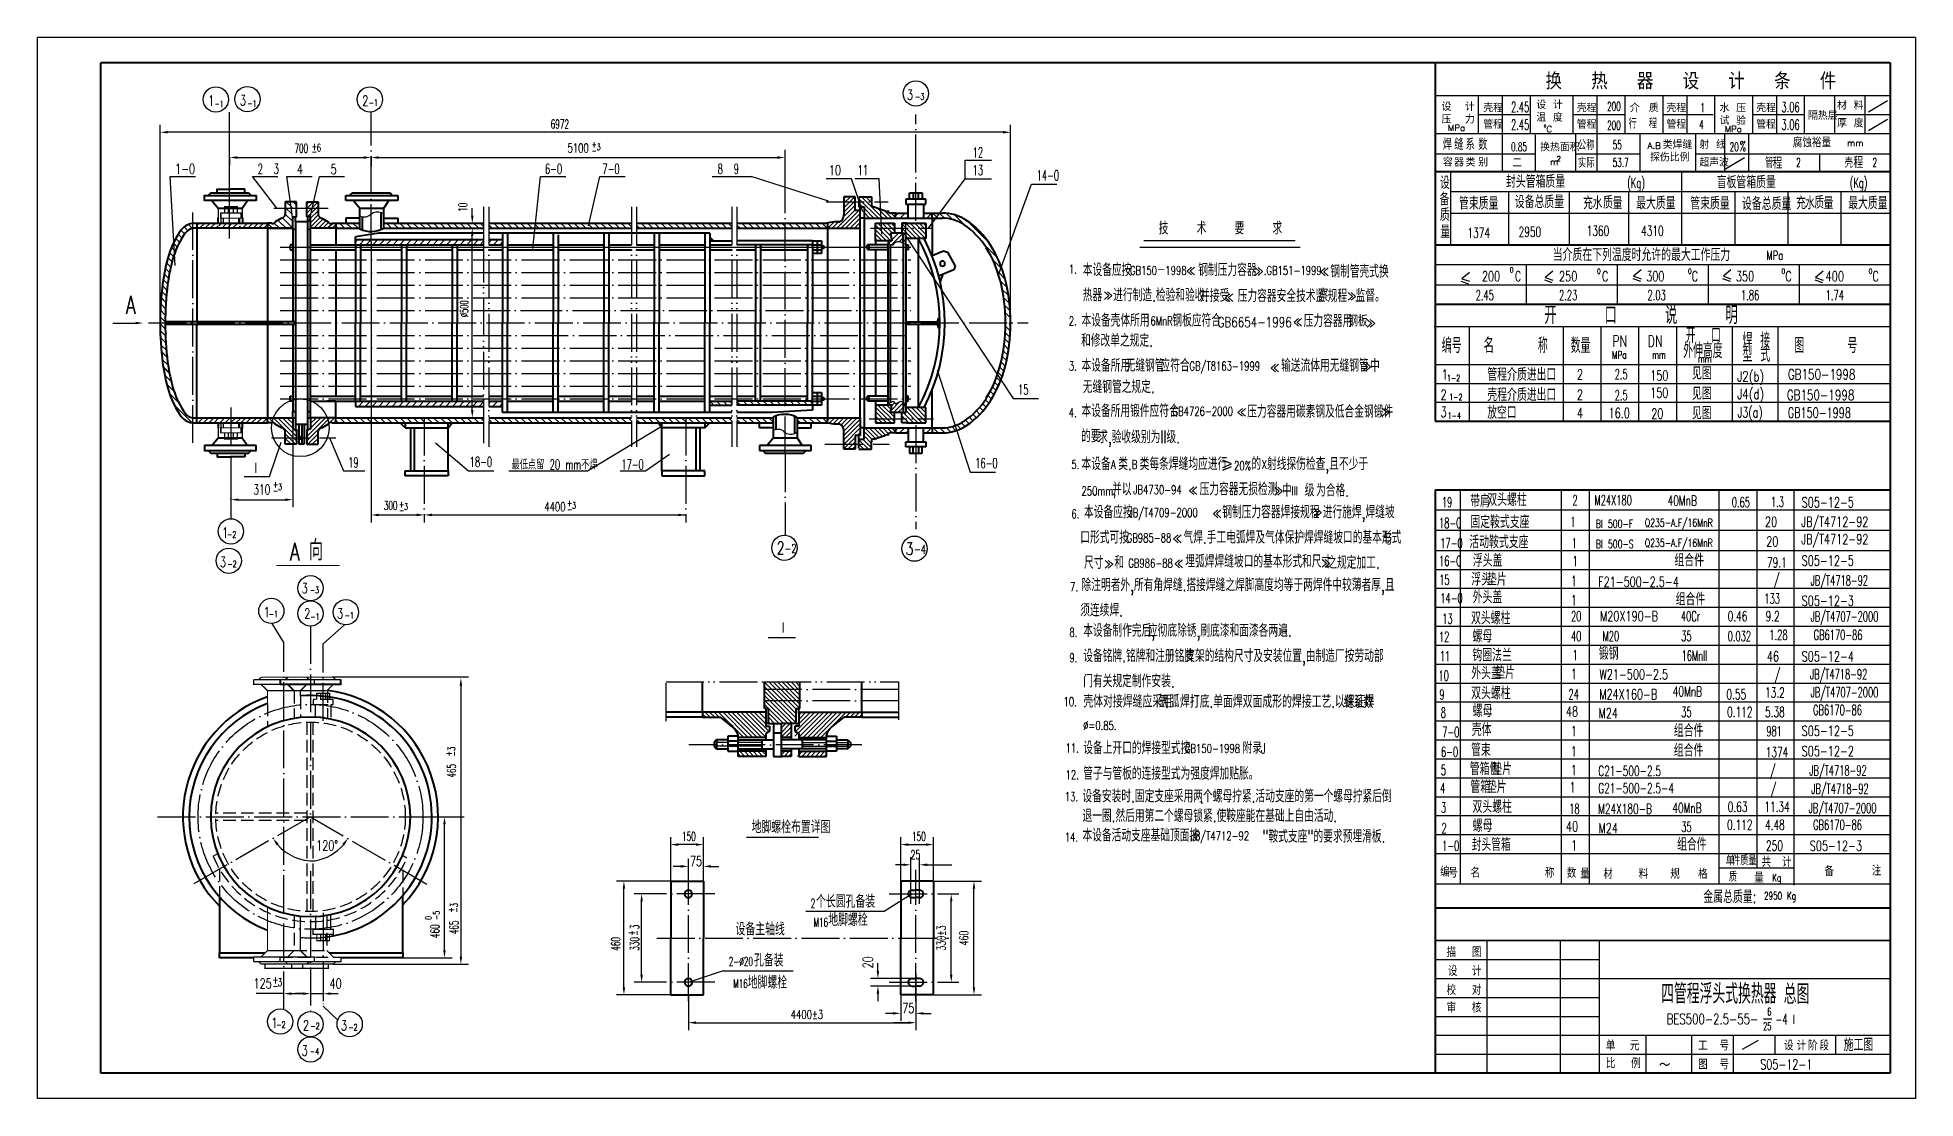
# Model space of a CAD drawing. Extents: x 0 to 743, y 6 to 426.
import ezdxf
from ezdxf.enums import TextEntityAlignment as Align

# ---------------------------------------------------------------- set-up
doc = ezdxf.new("R2010")
doc.units = 0
doc.header["$MEASUREMENT"] = 0
for name, pattern in [('SDHS', [21, 15, -2, 0, -2, 0, -2]), ('XS', [7, 5, -2]), ('ZHXS', [19, 15, -2, 0, -2])]:
    doc.linetypes.add(name, pattern=pattern)
doc.layers.get('0').update_dxf_attribs({"linetype": 'CONTINUOUS'})
for name, color, linetype in [('1', 7, 'ZHXS'), ('2', 7, 'SDHS'), ('3', 7, 'XS'), ('4', 7, 'CONTINUOUS'), ('5', 7, 'CONTINUOUS'), ('FRAME', 1, 'CONTINUOUS')]:
    doc.layers.add(name, color=color, linetype=linetype)
doc.styles.add('1', font='txt', dxfattribs={"width": 0.75, "bigfont": 'hztxt'})
doc.styles.add('FHZ', font='txt', dxfattribs={"width": 0.7, "bigfont": 'hztxt'})
doc.styles.add('HZ', font='txt', dxfattribs={"width": 0.65, "bigfont": 'hztxt'})
doc.styles.add('HZ1', font='txt', dxfattribs={"width": 0.6, "bigfont": 'hztxt'})

msp = doc.modelspace()

# ---------------------------------------------------------------- texts
at = {"style": 'HZ'}
for s, height, p in [('换  热  器  设  计  条  件', 6.5, (596.64, 405.5)), ('压  力', 3, (555.5, 392)), ('设  计', 3, (555.5, 397)), ('壳程', 3, (572, 396.5)), ('温 度', 3, (593, 392.77)), ('设 计', 3, (593, 397.77)), ('壳程', 3, (609, 396.5)), ('介 ', 3, (630, 396.5)), ('质', 3, (637.5, 396.5)), ('壳程', 3, (644.5, 396.5)), ('水 压', 3, (665.5, 396.5)), ('试 验', 3, (665.5, 391.5)), ('壳程', 3, (680, 396.5)), ('隔热层', 3, (700.5, 393.5)), ('材 料', 3, (712, 397.5)), ('厚 度', 3, (712, 390.5)), ('MPa', 2.5, (558, 389)), ('管程', 3, (572, 390)), ('0', 1, (596, 390.5)), ('C', 2.5, (597, 388.5)), ('管程', 3, (609, 390)), ('管程', 3, (644.5, 390)), ('MPa', 2.5, (667.5, 388.5)), ('管程', 3, (680, 390)), ('换热面积', 3, (594.5, 381)), ('2', 2, (601, 377)), ('A.B', 2.5, (637, 382)), ('探伤比例', 3, (638, 377)), ('类焊缝', 3, (643, 382)), ('射 线', 3, (657.5, 382)), ('mm', 2.5, (716, 383)), ('容', 3, (556, 375)), ('器', 3, (560.5, 375)), ('类', 3, (565, 375)), ('别', 3, (570, 375)), ('m', 2.5, (598.5, 375.5)), ('超声波', 3, (657.5, 375))]:
    msp.add_text(s, height=height, dxfattribs=at).set_placement(p)
for s, height, style, width, p in [('1', 4, 'HZ1', 0.7, (67.53, 399)), ('3', 4, 'HZ1', 0.7, (80.04, 399.12)), ('2', 4, 'HZ1', 0.7, (128.5, 399)), ('-1', 2.5, 'HZ1', 0.7, (131, 399)), ('3', 4, 'HZ1', 0.7, (343.98, 401.36)), ('-3', 2.5, 'HZ1', 0.7, (347.23, 401.36)), ('-1', 2.5, 'HZ1', 0.7, (70.03, 398.5)), ('-1', 2.5, 'HZ1', 0.7, (83.04, 398.62)), ('2.45', 4, 'HZ1', 0.6, (583, 396.5)), ('200', 3.5, 'HZ', 0.6, (621, 397)), ('行', 4, 'HZ', 0.6, (629.5, 390)), ('程', 4, 'HZ', 0.6, (637.5, 390)), ('1', 3.5, 'HZ', 0.6, (657.9, 396.5)), ('3.06', 4, 'HZ1', 0.6, (690, 396.47)), ('6972', 3.5, 'HZ1', 0.6, (203.04, 390)), ('焊 ', 4.5, 'HZ', 0.6, (556, 381.5)), ('缝', 4.5, 'HZ', 0.6, (560.5, 381.5)), ('系', 4.5, 'HZ', 0.6, (565, 381.5)), ('数', 4.5, 'HZ', 0.6, (570, 381.5)), ('2.45', 4, 'HZ1', 0.6, (583, 389.5)), ('200', 3.5, 'HZ', 0.6, (621, 389.5)), ('4', 3.5, 'HZ1', 0.6, (657.4, 389.81)), ('3.06', 4, 'HZ1', 0.6, (690, 389.5)), ('腐蚀裕量', 4, 'HZ', 0.7, (694.5, 382.5)), ('700', 3.5, 'HZ', 0.6, (101.65, 380.42)), ('+', 3, 'HZ', 0.6, (108.5, 381.39)), ('-', 3, 'HZ', 0.6, (108.5, 379.39)), ('6', 3, 'HZ', 0.6, (110.5, 380.89)), ('5100', 3.5, 'HZ1', 0.7, (209.68, 380.5)), ('+', 2.5, 'HZ', 0.6, (219.22, 382.45)), ('-', 2.5, 'HZ', 0.6, (219.22, 379.95)), ('3', 2.5, 'HZ', 0.6, (221.22, 381.45)), ('12', 4, 'HZ', 0.6, (370, 378.5)), ('0.85', 3.5, 'HZ', 0.6, (583, 381)), ('公称', 4, 'HZ', 0.6, (609.5, 381.5)), ('实际', 4, 'HZ', 0.6, (609.5, 374.5)), ('55', 3.5, 'HZ1', 0.6, (623.22, 381.81)), ('20', 3.5, 'HZ', 0.6, (669.5, 381)), ('%', 4, 'HZ', 0.6, (673.5, 381)), ('管', 4, 'HZ', 0.6, (683.5, 374.5)), ('程', 4.5, '1', 0.75, (686.47, 374.07)), ('程', 4.5, '1', 0.75, (718.45, 374.31)), ('1-0', 4, 'HZ1', 0.7, (54.43, 372)), ('2  3', 4, 'HZ', 0.6, (87.09, 372)), ('4', 4, 'HZ1', 0.7, (102.66, 371.9)), ('5', 4, 'HZ1', 0.7, (115.91, 371.9)), ('6-0', 4, 'HZ', 0.6, (200.77, 372)), ('7-0', 4, 'HZ', 0.6, (223.5, 372)), ('8  9', 4, 'HZ', 0.6, (269.1, 372)), ('10', 4, 'HZ1', 0.7, (313.11, 371.5)), ('11', 4, 'HZ', 0.6, (324.5, 371.5)), ('13', 4, 'HZ', 0.6, (370, 371.5)), ('14-0', 4, 'HZ', 0.6, (395.32, 369.45)), ('封头管箱质量', 5, 'HZ', 0.65, (581, 366.5)), ('二', 4, 'HZ1', 0.7, (583.5, 374.5)), ('53.7', 3.5, 'HZ1', 0.6, (623.22, 374.81)), ('盲板管箱质量', 4.95, '1', 0.75, (664.37, 366.25)), ('2', 3.5, 'HZ1', 0.6, (695.78, 374.76)), ('壳', 4, 'HZ', 0.6, (715, 374.5)), ('2', 3.5, 'HZ1', 0.6, (725.99, 374.76)), ('备', 5, 'HZ', 0.65, (554.7, 359.5)), ('设', 5, 'HZ', 0.65, (554.85, 366.03)), ('(Kg)', 4, 'HZ', 0.6, (629, 366.5)), ('(Kg)', 4, 'HZ', 0.6, (717, 366.5)), ('质', 5, 'HZ', 0.65, (554.85, 353.35)), ('管束质量', 5, 'HZ', 0.65, (562.42, 357.87)), ('设备总质量', 5, 'HZ', 0.65, (584.47, 358.41)), ('充', 5, 'HZ', 0.6, (611.5, 358)), ('水', 5, 'HZ', 0.6, (615.23, 358)), ('质', 5, 'HZ', 0.65, (619.41, 358.2)), ('量', 5, 'HZ', 0.65, (623.2, 357.95)), ('最大质量', 5, 'HZ', 0.6, (632.5, 358)), ('管束质量', 5, 'HZ', 0.65, (653.9, 357.87)), ('设备总质量', 5, 'HZ', 0.65, (674.38, 357.71)), ('充', 5, 'HZ', 0.6, (695.76, 358)), ('水', 5, 'HZ', 0.6, (699.29, 358)), ('质', 5, 'HZ', 0.65, (703, 358.2)), ('量', 5, 'HZ', 0.65, (706.65, 357.95)), ('最大质量', 5, 'HZ', 0.6, (716.38, 358)), ('技', 5, 'HZ', 0.7, (443.6, 348.04)), ('术', 5, 'HZ', 0.7, (458.6, 348.04)), ('要', 5, 'HZ', 0.7, (473.6, 348.04)), ('求', 5, 'HZ', 0.7, (488.6, 348.04)), ('量', 5, 'HZ', 0.65, (555.01, 346.63)), ('1374', 4, 'HZ', 0.65, (565.76, 346.69)), ('2950', 4, 'HZ', 0.65, (585.99, 347.08)), ('1360', 4, 'HZ', 0.65, (612.91, 347.49)), ('4310', 4, 'HZ', 0.65, (634.47, 347.49)), ('当介质在下列温度时允许的最大工作压力', 5, 'HZ', 0.65, (599.5, 337.5)), ('1.', 3.5, 'HZ', 0.7, (408.04, 332.54)), ('本设备应按', 5, 'HZ', 0.7, (413.54, 331.54)), ('GB150－1998', 3.5, 'HZ', 0.7, (432.21, 332.04)), ('钢制压力容器', 5, 'HZ', 0.7, (459.22, 331.54)), ('.GB151-1999', 3.5, 'HZ', 0.7, (485.17, 332.04)), ('钢制管壳式换', 5, 'HZ', 0.7, (511.5, 330.92)), ('0', 2, 'FHZ', 0.7, (582.5, 333)), ('0', 2, 'FHZ', 0.7, (617, 332.5)), ('0', 2, 'FHZ', 0.7, (653, 332.5)), ('MPa', 3.5, 'FHZ', 0.7, (684, 338)), ('0', 2, 'FHZ', 0.7, (690, 332.5)), ('0', 2, 'FHZ', 0.7, (724.5, 332.5)), ('热器', 5, 'HZ', 0.7, (413.54, 321.54)), ('进行制造.检验和验收.', 5, 'HZ', 0.7, (425.57, 321.54)), ('察', 5, 'HZ', 0.7, (506.8, 321.54)), ('200', 4, 'FHZ', 0.7, (571.5, 329.5)), ('C', 4, 'FHZ', 0.7, (584.5, 329.5)), ('250', 4, 'FHZ', 0.7, (602, 329.5)), ('C', 4, 'FHZ', 0.7, (619, 329.5)), ('300', 4, 'FHZ', 0.7, (636.5, 329.5)), ('C', 4, 'FHZ', 0.7, (654.5, 329.5)), ('350', 4, 'FHZ', 0.7, (672, 329.5)), ('C', 4, 'FHZ', 0.7, (691.5, 329.5)), ('400', 4, 'FHZ', 0.7, (707.5, 329.5)), ('C', 4, 'FHZ', 0.7, (726, 329.5)), ('A', 7, 'HZ1', 0.7, (35, 316.68)), ('并接受', 5, 'HZ', 0.65, (459.91, 321.34)), ('压力容器安全技术监', 5, 'HZ', 0.7, (474.85, 321.25)), ('规程', 5, 'HZ', 0.7, (510.45, 321.25)), ('监督。', 5, 'HZ', 0.65, (521.39, 321.34)), ('2.45', 4, 'HZ1', 0.6, (569, 322)), ('开    口    说    明', 7, 'HZ', 0.7, (596.12, 312.58)), ('2.23', 4, 'HZ1', 0.6, (602, 322)), ('2.03', 4, 'HZ1', 0.6, (637, 322)), ('1.86', 4, 'HZ1', 0.6, (674, 322)), ('1.74', 4, 'HZ1', 0.6, (707.5, 322)), ('2.', 3.5, 'HZ', 0.7, (408.04, 312.04)), ('本设备壳体所用', 5, 'HZ', 0.7, (413.04, 311.54)), ('16MnR', 3.5, 'HZ', 0.7, (438.23, 312.04)), ('钢板应符合', 5, 'HZ', 0.7, (449.01, 311.54)), ('GB6654-1996', 4, '1', 0.75, (466.9, 311.32)), ('压力容器用', 5, 'HZ', 0.7, (500.96, 311.36)), ('钢板', 4.5, '1', 0.75, (518.52, 311.62)), ('和修改单之规定.', 5, 'HZ', 0.7, (412.87, 303.58)), ('编号', 6, 'HZ', 0.65, (555.61, 301.09)), ('名', 6, 'HZ1', 0.7, (572.11, 301.09)), ('称', 6, 'HZ', 0.65, (593.61, 301.09)), ('数量', 6, 'HZ', 0.65, (606.61, 301.09)), ('PN', 4.5, 'HZ1', 0.7, (623.11, 303.59)), ('DN', 4.5, 'HZ1', 0.7, (637.11, 303.59)), ('外伸高度', 6, 'HZ', 0.65, (651.11, 299.09)), ('开', 6, 'HZ', 0.65, (652.11, 305.09)), ('口', 6, 'HZ', 0.65, (662.11, 305.09)), ('焊', 6, 'HZ', 0.65, (674.61, 303.09)), ('接', 6, 'HZ', 0.65, (681.61, 303.09)), ('图', 6, 'HZ', 0.65, (695.11, 301.09)), ('号', 6, 'HZ', 0.65, (716.11, 301.09)), ('3.', 3.5, 'HZ', 0.7, (408.04, 294.2)), ('本设备所用', 5, 'HZ', 0.7, (413.04, 293.7)), ('无缝钢管', 5, 'HZ', 0.7, (430.49, 293.7)), ('应符合', 5, 'HZ', 0.7, (444.3, 293.7)), ('GB/T8163-1999', 3.5, 'HZ', 0.7, (455.76, 294.2)), ('输送流体用无缝钢管', 5, 'HZ', 0.7, (492.01, 293.7)), ('中', 5, 'HZ', 0.6, (527.18, 293.6)), ('MPa', 3, 'HZ', 0.7, (622.97, 298.87)), ('mm', 3, 'HZ', 0.7, (638.83, 298.87)), ('mm', 3, 'HZ', 0.7, (656.94, 297.31)), ('型', 6, 'HZ', 0.65, (674.61, 297.59)), ('式', 6, 'HZ', 0.65, (681.61, 297.59)), ('无缝钢管之规定.', 5, 'HZ', 0.7, (413.54, 285.24)), ('1', 4, 'HZ', 0.7, (555.61, 290.59)), ('1-2', 2.5, 'HZ1', 0.7, (557.67, 289.92)), ('管程介质进出口', 5, 'HZ', 0.65, (573.61, 290.09)), ('2', 4, 'HZ1', 0.7, (609.11, 290.59)), ('2.5', 4, 'HZ1', 0.6, (623.99, 290.72)), ('150', 4, 'HZ1', 0.7, (638.05, 290.18)), ('见图', 5, 'HZ', 0.65, (654.61, 290.59)), ('J2(b)', 4, '1', 0.75, (672.46, 289.85)), ('GB150-1998', 4, '1', 0.75, (692.51, 290.66)), ('15', 4, 'HZ', 0.6, (387.97, 284.62)), ('2', 4, 'HZ', 0.7, (555.11, 282.59)), ('1-2', 2.5, 'HZ1', 0.7, (558.54, 282.45)), ('壳程介质进出口', 5, 'HZ', 0.65, (573.61, 282.09)), ('2', 4, 'HZ1', 0.7, (609.11, 282.59)), ('2.5', 4, 'HZ1', 0.6, (623.99, 282.44)), ('150', 4, 'HZ1', 0.7, (638.05, 283.39)), ('见图', 5, 'HZ', 0.65, (654.61, 282.59)), ('J4(d)', 4, '1', 0.75, (672.46, 282.89)), ('GB150-1998', 4, '1', 0.75, (692.1, 282.48)), ('4.', 3.5, 'HZ', 0.7, (408.04, 275.74)), ('本设备所用锻件应符合', 5, 'HZ', 0.7, (413.04, 275.74)), ('GB4726-2000', 3.5, 'HZ', 0.7, (449.06, 276.29)), ('压力容器用碳素钢及低合金钢锻件', 5, 'HZ', 0.7, (478.62, 275.46)), ('3', 4, 'HZ', 0.7, (555.11, 275.75)), ('1-4', 2.5, 'HZ1', 0.7, (557.89, 275.08)), ('放空口', 5, 'HZ1', 0.7, (573.61, 275.05)), ('4', 4, 'HZ1', 0.7, (609.11, 275.36)), ('16.0', 4, 'HZ1', 0.7, (621.61, 275.36)), ('20', 4, 'HZ1', 0.7, (638.51, 275.08)), ('见图', 5, 'HZ1', 0.7, (654.61, 274.84)), ('J3(a)', 4, 'HZ1', 0.7, (672.6, 275.62)), ('GB150-1998', 4, 'HZ1', 0.7, (692.5, 275.5)), ('的要', 5, 'HZ', 0.7, (412.86, 265.71)), ('求,验收级别为II级.', 5, 'HZ', 0.7, (419.65, 265.4)), ('本设备', 5, 'HZ', 0.7, (413.04, 254.74)), ('类.', 5, 'HZ', 0.7, (427.58, 254.74)), ('类每条焊缝均应进行', 5, 'HZ', 0.7, (436.07, 254.74)), ('的', 5, 'HZ', 0.7, (480.28, 254.83)), ('射线探伤检查,且不少于', 5, 'HZ', 0.7, (486.44, 254.74)), ('I', 4, 'HZ', 0.6, (85.94, 253.62)), ('19', 4, 'HZ', 0.6, (122.92, 255.77)), ('18-0', 4, 'HZ', 0.6, (171, 256)), ('最低点留 20 mm不焊', 4, 'HZ', 0.6, (187.55, 255)), ('17-0', 4, 'HZ', 0.6, (231, 255)), ('16-0', 4, 'HZ', 0.6, (371, 255.5)), ('5.', 3.5, 'HZ', 0.7, (409.04, 255.24)), ('A', 3.5, 'HZ', 0.7, (424.7, 255.24)), ('B', 3.5, 'HZ', 0.7, (432.94, 255.24)), ('20%', 3.5, 'HZ', 0.7, (473.4, 254.74)), ('X', 3.5, 'HZ', 0.7, (484.31, 255.24)), ('+', 2.5, 'HZ', 0.6, (93.17, 247.84)), ('-', 2.5, 'HZ', 0.6, (93.17, 245.34)), ('3', 2.5, 'HZ', 0.6, (95.17, 246.84)), ('250mm,', 3.5, 'HZ', 0.7, (413.04, 244.74)), ('并以', 5, 'HZ', 0.7, (425.16, 244.74)), ('JB4730-94', 3.5, 'HZ', 0.7, (433.5, 245.24)), ('压力容器无损检测', 5, 'HZ', 0.7, (459.76, 244.74)), ('中', 5, 'HZ', 0.7, (492.36, 244.29)), ('III', 3.5, 'HZ', 0.7, (496.16, 244.79)), ('级', 5, 'HZ', 0.7, (501.36, 244.29)), ('为合格.', 5, 'HZ', 0.7, (505.86, 244.29)), ('带肩', 5, 'HZ', 0.65, (566.8, 240)), ('双头螺柱', 5, 'HZ', 0.6, (573.62, 240.53)), ('300', 3.5, 'HZ1', 0.6, (137, 239)), ('+', 2.5, 'HZ', 0.6, (143, 240)), ('-', 2.5, 'HZ', 0.6, (143, 237.5)), ('3', 2.5, 'HZ', 0.6, (145, 239)), ('4400', 3.5, 'HZ1', 0.7, (200.5, 238.5)), ('+', 2.5, 'HZ', 0.6, (209.5, 240.5)), ('-', 2.5, 'HZ', 0.6, (209.5, 238)), ('3', 2.5, 'HZ', 0.6, (211.5, 239.5)), ('6.', 3.5, 'HZ', 0.7, (409.04, 235.66)), ('本设备应按', 5, 'HZ', 0.7, (414.04, 235.66)), ('JB/T4709-2000', 3.5, 'HZ', 0.7, (431.64, 236.16)), ('钢制压力容器焊接规程', 5, 'HZ', 0.7, (468.72, 235.66)), ('进行施焊,焊缝坡', 5, 'HZ', 0.7, (508.49, 235.66)), ('19', 4, 'HZ', 0.6, (555.62, 240.03)), ('2', 4, 'HZ', 0.6, (607.3, 240.84)), ('M24X180', 4, 'HZ', 0.6, (616, 240.84)), ('40MnB', 4, 'HZ', 0.65, (644.94, 240.68)), ('0.65', 4, 'HZ', 0.6, (670.35, 240.04)), ('1.3', 4, 'HZ', 0.6, (685.86, 240.16)), ('S05-12-5', 4, 'HZ', 0.7, (698, 240)), ('1', 4, 'HZ1', 0.7, (73, 228)), ('-2', 2.5, 'HZ1', 0.7, (75, 228)), ('口形式可按', 5, 'HZ', 0.7, (412.54, 225.66)), ('气焊.手工电弧焊及气体保护焊焊缝坡口的基本形式', 5, 'HZ', 0.7, (453.39, 225.66)), ('与', 5, 'HZ', 0.7, (532.21, 225.11)), ('18-0', 4, 'HZ', 0.6, (554.5, 231.82)), ('固定鞍式支座', 5, 'HZ', 0.6, (566.89, 231.77)), ('1', 4, 'HZ', 0.6, (606.49, 232.3)), ('BI 500-F', 3.2, 'HZ1', 0.7, (616.54, 231.89)), ('Q235-A.F/16MnR', 3.2, 'HZ1', 0.7, (635.92, 232.32)), ('20', 4, 'HZ1', 0.7, (683.5, 232.32)), ('JB/T4712-92', 4, 'HZ', 0.7, (697.84, 232.32)), ('A', 7, 'HZ1', 0.7, (99.89, 219)), ('向', 8, 'HZ1', 0.7, (107.39, 219)), ('2', 5, 'HZ1', 0.7, (292.5, 221.5)), ('-2', 3.5, 'HZ1', 0.7, (295.5, 222)), ('3', 5, 'HZ1', 0.7, (343.48, 221.15)), ('-4', 3.5, 'HZ1', 0.7, (346.73, 221.65)), ('GB985-88', 3.5, 'HZ', 0.7, (430.93, 226.16)), ('17-0', 4, 'HZ', 0.6, (555, 223.82)), ('活动鞍式支座', 5, 'HZ', 0.6, (566.5, 223.82)), ('1', 4, 'HZ', 0.6, (607.03, 223.82)), ('BI 500-S', 3.2, 'HZ1', 0.7, (616.54, 223.89)), ('Q235-A.F/16MnR', 3.2, 'HZ1', 0.7, (635.92, 224.32)), ('20', 4, 'HZ1', 0.7, (684.01, 224.5)), ('JB/T4712-92', 4, 'HZ', 0.7, (697.84, 225.4)), ('3', 4, 'HZ1', 0.7, (72.16, 216.38)), ('-2', 2.5, 'HZ1', 0.7, (75.16, 216.38)), ('尺寸', 5, 'HZ', 0.7, (414.04, 215.66)), ('和', 5, 'HZ', 0.7, (426.04, 215.66)), ('GB986-88', 3.5, 'HZ', 0.7, (431.54, 216.16)), ('埋弧焊焊缝坡口的基本形式和尺寸', 5, 'HZ', 0.7, (454.1, 216.16)), ('之规定加工.', 5, 'HZ', 0.7, (510.25, 215.66)), ('16-0', 4, 'HZ', 0.6, (554.5, 216.79)), ('浮头盖', 5, 'HZ', 0.6, (567.88, 216.5)), ('1', 4, 'HZ', 0.6, (607.32, 216.69)), ('组合件', 5, 'HZ', 0.6, (647.65, 216.6)), ('79.1', 4, 'HZ', 0.65, (684.27, 216.21)), ('S05-12-5', 4, 'HZ', 0.7, (698, 216.91)), ('3', 4, 'HZ1', 0.7, (104.5, 206)), ('-3', 2.5, 'HZ1', 0.7, (107.75, 206)), ('7.', 3.5, 'HZ', 0.7, (408.54, 206.82)), ('除注明者外,所有角焊缝.搭接焊缝之焊脚高度均等于两焊件中较薄者厚,且', 5, 'HZ', 0.7, (413.04, 206.82)), ('15', 4, 'HZ', 0.6, (554.55, 209.34)), ('浮头', 5, 'HZ', 0.6, (567.27, 209)), ('垫片', 5, 'HZ', 0.6, (573.46, 209)), ('1', 4, 'HZ', 0.6, (606.81, 208.87)), ('F21-500-2.5-4', 4, 'HZ1', 0.7, (617.46, 208.52)), ('/', 4, 'HZ', 0.6, (687.01, 209.59)), ('JB/T4718-92', 4, 'HZ', 0.6, (701.51, 209.09)), ('须连续焊.', 5, 'HZ', 0.7, (412.54, 196.82)), ('14-0', 4, 'HZ', 0.6, (555, 202.07)), ('外头盖', 5, 'HZ', 0.6, (567.81, 202)), ('1', 4, 'HZ', 0.6, (606.81, 201.18)), ('组合件', 5, 'HZ', 0.6, (648.13, 201.17)), ('133', 4, 'HZ1', 0.6, (683.24, 201.89)), ('S05-12-3', 4, 'HZ', 0.7, (698, 201)), ('1', 4, 'HZ1', 0.7, (89.5, 196.5)), ('-1', 2.5, 'HZ1', 0.7, (91.5, 196.5)), ('2', 4, 'HZ1', 0.7, (105.5, 196)), ('-1', 2.5, 'HZ1', 0.7, (108, 195.5)), ('3', 4, 'HZ1', 0.7, (118.5, 196)), ('-1', 2.5, 'HZ1', 0.7, (121.5, 196)), ('I', 4, 'HZ', 0.6, (294.65, 190.43)), ('本设备制作完后,', 5, 'HZ', 0.7, (413.74, 188.75)), ('应彻底除锈,刷底漆和面漆各两遍.', 5, 'HZ', 0.7, (439.31, 188.75)), ('13', 4, 'HZ', 0.6, (555.77, 193.92)), ('双头螺柱', 5, 'HZ', 0.6, (567.16, 193.69)), ('20', 4, 'HZ', 0.6, (606.71, 194.92)), ('M20X190-B', 4, 'HZ1', 0.7, (618.21, 194.92)), ('40Cr', 4, 'HZ', 0.6, (650.21, 194.92)), ('0.46', 4, 'HZ', 0.65, (668.71, 194.92)), ('9.2', 4, 'HZ', 0.65, (683.71, 194.92)), ('JB/T4707-2000', 4, 'HZ', 0.6, (701.5, 194.8)), ('8.', 3.5, 'HZ', 0.7, (408.24, 188.75)), ('12', 4, 'HZ', 0.6, (554.49, 186.76)), ('螺母', 5, 'HZ', 0.6, (567.77, 186.5)), ('40', 4, 'HZ', 0.6, (606.71, 187)), ('M20', 4, 'HZ', 0.6, (619.21, 187)), ('35', 4, 'HZ', 0.6, (650.31, 187.08)), ('0.032', 4, 'HZ', 0.6, (668.71, 187)), ('1.28', 4, 'HZ', 0.6, (685.21, 187.5)), ('GB6170-86', 4, 'HZ', 0.6, (702.71, 187.5)), ('9.', 3.5, 'HZ', 0.7, (408.24, 178.75)), ('设备铭牌.铭牌和注册铭牌', 5, 'HZ', 0.7, (413.74, 178.75)), ('支架的结构尺寸及安装位置,由制造厂按劳动部', 5, 'HZ', 0.7, (454.08, 178.75)), ('11', 4, 'HZ', 0.6, (554.85, 179.08)), ('钩圈法兰', 5, 'HZ', 0.6, (567.71, 179)), ('1', 4, 'HZ', 0.6, (607.34, 179.5)), ('锻钢', 5, 'HZ', 0.6, (617.73, 179.65)), ('16MnII', 4, 'HZ', 0.6, (650.44, 179.28)), ('46', 4, 'HZ1', 0.7, (684.2, 179.01)), ('S05-12-4', 4, 'HZ', 0.7, (698, 179)), ('门有关规定制作安装.', 5, 'HZ', 0.7, (413.74, 168.75)), ('10', 4, 'HZ', 0.6, (554.28, 171.38)), ('外头盖', 5, 'HZ', 0.6, (567.27, 171.91)), ('垫片', 5, 'HZ', 0.6, (576.73, 172.06)), ('1', 4, 'HZ', 0.6, (606.81, 172.02)), ('W21-500-2.5', 4, 'HZ1', 0.7, (618, 171.88)), ('/', 4, 'HZ', 0.6, (687.24, 171.93)), ('JB/T4718-92', 4, 'HZ', 0.6, (701.24, 171.93)), ('10.', 3.5, 'HZ', 0.7, (405.93, 161.33)), ('壳体对接焊缝应采用', 5, 'HZ', 0.65, (413.76, 160.74)), ('气', 5.4, 'HZ', 0.75, (443.35, 160.42)), ('弧', 5, 'HZ', 0.65, (447.91, 160.74)), ('焊打底.单面焊双面成形的焊接工艺.以保证焊', 5, 'HZ', 0.65, (452.02, 160.65)), ('缝系数', 5, 'HZ', 0.65, (516.78, 160.52)), ('9', 4, 'HZ', 0.6, (554.65, 163.91)), ('双头螺柱', 5, 'HZ', 0.6, (567.23, 164)), ('24', 4, 'HZ', 0.6, (605.73, 164)), ('M24X160-B', 4, 'HZ1', 0.7, (617.92, 164)), ('40MnB', 4, 'HZ', 0.65, (647, 165.14)), ('0.55', 4, 'HZ', 0.65, (668.23, 164)), ('13.2', 4, 'HZ', 0.65, (683.5, 164.68)), ('JB/T4707-2000', 4, 'HZ', 0.6, (701.5, 164.8)), ('亚', 2.25, 'HZ', 0.75, (443.74, 160.85)), ('8', 4, 'HZ', 0.6, (555.19, 156.74)), ('螺母', 5, 'HZ', 0.6, (567.85, 157)), ('48', 4, 'HZ1', 0.7, (604.76, 157.18)), ('M24', 4, 'HZ1', 0.7, (617.6, 156.5)), ('35', 4, 'HZ', 0.6, (650.31, 157)), ('0.112', 4, 'HZ', 0.65, (668.5, 157)), ('5.38', 4, 'HZ', 0.65, (683.5, 157)), ('GB6170-86', 4, 'HZ', 0.6, (702.5, 157.8)), ('%%c=0.85.', 3.5, 'HZ1', 0.7, (413.67, 151.87)), ('7-0', 4, 'HZ', 0.6, (555.77, 149.06)), ('壳体', 5, 'HZ', 0.6, (567.46, 149.5)), ('1', 4, 'HZ', 0.6, (606.81, 149.39)), ('组合件', 5, 'HZ', 0.6, (647.4, 149.15)), ('981', 4, 'HZ1', 0.6, (684.01, 149.39)), ('S05-12-5', 4, 'HZ', 0.7, (698, 149.5)), ('11.', 3.5, 'FHZ', 0.7, (406.72, 142.96)), ('设备上开口的焊接型式按', 5, 'HZ', 0.7, (413.74, 142.3)), ('GB150-1998', 3.5, 'HZ', 0.7, (453.96, 142.8)), ('附录', 4.5, '1', 0.75, (476.72, 142.56)), ('J', 4.05, '1', 0.75, (483.95, 142.56)), ('6-0', 4, 'HZ', 0.6, (555.27, 141.21)), ('管束', 5, 'HZ', 0.6, (567.19, 141.5)), ('1', 4, 'HZ', 0.6, (606.81, 141.34)), ('组合件', 5, 'HZ', 0.6, (647.4, 141.3)), ('1374', 4, 'HZ', 0.65, (683.78, 141.1)), ('S05-12-2', 4, 'HZ', 0.7, (698, 141.5)), ('12.', 3.5, 'HZ', 0.7, (406.74, 132.4)), ('管子与管板的连接型式为强度焊加贴胀。', 5, 'HZ', 0.7, (413.74, 132.18)), ('5', 4, 'HZ', 0.6, (555.23, 134.04)), ('管箱侧', 5, 'HZ', 0.6, (566.69, 134)), ('垫片', 5, 'HZ', 0.6, (575.56, 134)), ('1', 4, 'HZ', 0.6, (606.81, 133.97)), ('C21-500-2.5', 4, 'HZ', 0.65, (617.5, 133.67)), ('/', 4, 'HZ', 0.6, (685.5, 133.86)), ('JB/T4718-92', 4, 'HZ', 0.6, (701, 133.86)), ('13.', 3.5, 'HZ', 0.7, (406.42, 123.7)), ('设备安装时.固定支座采用两个螺母拧紧.活动支座的第一个螺母拧紧后倒', 5, 'HZ', 0.7, (413.42, 123.2)), ('.', 5, 'HZ', 0.7, (450.25, 132.68)), ('4', 4, 'HZ', 0.6, (554.92, 126.87)), ('管箱', 5, 'HZ', 0.6, (566.92, 126.87)), ('垫片', 5, 'HZ', 0.6, (573.42, 126.87)), ('1', 4, 'HZ', 0.6, (606.27, 127.19)), ('G21-500-2.5-4', 4, 'HZ', 0.65, (617.5, 126.84)), ('/', 4, 'HZ', 0.6, (685.77, 126.62)), ('JB/T4718-92', 4, 'HZ', 0.6, (701.77, 126.62)), ('退一圈.然后用第二个螺母锁紧.使鞍座能在基础上自由活动.', 5, 'HZ', 0.7, (413.42, 115.41)), ('.', 5, 'HZ', 0.7, (459.92, 122.8)), ('3', 4, 'HZ', 0.6, (555.23, 119.17)), ('双头螺柱', 5, 'HZ', 0.6, (567.73, 119)), ('18', 4, 'HZ', 0.6, (606, 118.67)), ('M24X180-B', 4, 'HZ', 0.65, (617.46, 118.65)), ('40MnB', 4, 'HZ', 0.65, (646.82, 119.02)), ('0.63', 4, 'HZ', 0.65, (668.74, 119.46)), ('11.34', 4, 'HZ', 0.65, (683.24, 119.46)), ('JB/T4707-2000', 4, 'HZ', 0.6, (700.74, 118.96)), ('150', 3.5, 'HZ', 0.6, (255, 108)), ('地脚螺栓布置详图', 5, 'HZ', 0.6, (282.5, 111)), ('150', 3.5, 'HZ', 0.6, (346, 108)), ('本设备活动支座基础顶面按', 5, 'HZ', 0.7, (413.42, 107.7)), ('JB/T4712-92', 3.5, 'HZ', 0.7, (456.17, 108.2)), ('"鞍式支座"的要求预埋滑板.', 5, 'HZ', 0.7, (484.62, 107.29)), ('2', 4, 'HZ', 0.6, (555.49, 111.02)), ('螺母', 5, 'HZ', 0.6, (567.85, 111.52)), ('40', 4, 'HZ1', 0.7, (604.76, 111.7)), ('M24', 4, 'HZ1', 0.7, (617.6, 111.02)), ('35', 4, 'HZ', 0.6, (650.31, 111.52)), ('0.112', 4, 'HZ', 0.65, (668.5, 112.32)), ('4.48', 4, 'HZ', 0.65, (683.5, 112.32)), ('GB6170-86', 4, 'HZ', 0.6, (702.5, 112.32)), ('120%%d', 4, 'HZ1', 0.7, (110.23, 104.16)), ('14.', 3.5, 'HZ', 0.7, (406.42, 107.7)), ('1-0', 4, 'HZ', 0.6, (555.73, 104.02)), ('封头管箱', 5, 'HZ', 0.7, (567.45, 104)), ('1', 4, 'FHZ', 0.7, (606.78, 104.18)), ('组合件', 5, 'HZ', 0.6, (648.68, 104.14)), ('250', 4, 'HZ', 0.65, (683.88, 104.06)), ('S05-12-3', 4, 'HZ', 0.7, (701.19, 104)), ('编  ', 4, 'HZ', 0.7, (554.93, 93.8)), ('号  名          ', 4, 'HZ', 0.7, (558.2, 93.41)), ('称', 4, 'HZ', 0.7, (596.37, 93.41)), ('数', 4, 'HZ', 0.7, (605.05, 93.3)), ('量', 4, 'HZ', 0.7, (610.4, 93.08)), ('材', 4, 'HZ', 0.7, (619.5, 92.97)), ('料', 4, 'HZ', 0.7, (633.5, 92.97)), ('规', 4, 'HZ', 0.7, (646, 92.97)), ('格', 4, 'HZ', 0.7, (657, 92.97)), ('单  ', 4, 'HZ', 0.7, (667.88, 98.22)), ('共  ', 4, 'HZ', 0.7, (682.11, 97.68)), ('计', 4, 'HZ', 0.7, (690.2, 97.68)), ('备  ', 4, 'HZ', 0.7, (706.96, 94.08)), ('注', 4, 'HZ', 0.7, (725.73, 94.19)), ('量', 4, 'HZ', 0.7, (679.2, 91.47)), ('Kg', 3, 'HZ', 0.7, (686.32, 91.86)), ('2', 3.5, 'HZ', 0.6, (305.91, 81.5)), ('个长圆孔备装', 5, 'HZ', 0.6, (308, 81.5)), ('金属总质量:', 5, 'HZ', 0.65, (659.08, 83.34)), ('2950 Kg', 3, 'HZ', 0.7, (683.08, 84.74)), ('设备主轴线', 5, 'HZ', 0.6, (276.15, 70.57)), ('M16', 3.5, 'HZ', 0.6, (307, 74)), ('地脚螺栓', 5, 'HZ', 0.6, (312.83, 74.27)), ('2-%%c20', 3.5, 'HZ', 0.6, (273.5, 58.5)), ('孔备装', 5, 'HZ', 0.6, (283.47, 58.23)), ('描', 4, 'HZ', 0.7, (557.5, 62)), ('图', 4, 'HZ', 0.7, (567.5, 62)), ('125', 4, 'HZ1', 0.7, (85.45, 49.5)), ('+', 3, 'HZ1', 0.7, (93, 51.5)), ('3', 3, 'HZ1', 0.7, (95, 50.5)), ('40', 4, 'HZ1', 0.7, (115.5, 49.5)), ('M16', 3.5, 'HZ', 0.6, (275.23, 49.74)), ('地脚螺栓', 5, 'HZ', 0.6, (281, 49.46)), ('设', 4, 'HZ', 0.7, (558, 54.5)), ('计', 4, 'HZ', 0.7, (567.5, 54.5)), ('四管程浮头式换热器', 7.8, 'HZ', 0.65, (642.39, 43.54)), ('-', 3, 'HZ1', 0.7, (93, 49.04)), ('校', 4, 'HZ', 0.7, (557.5, 47)), ('对', 4, 'HZ', 0.7, (567.5, 47)), ('总图', 7.8, 'HZ', 0.65, (690.88, 43.36)), ('1', 4, 'HZ1', 0.7, (92.5, 33.92)), ('4400%%p3', 3.5, 'HZ1', 0.7, (298, 37.5)), ('审', 4, 'HZ', 0.7, (557.5, 40)), ('核', 4, 'HZ', 0.7, (567.5, 40)), ('BES500-2.5-55-', 4.2, 'HZ1', 0.7, (644.55, 35.36)), ('6', 3, 'HZ', 0.6, (684.36, 38.88)), ('-4', 4.2, 'HZ', 0.6, (687.53, 35.26)), ('I', 3.6, 'HZ1', 0.6, (694.47, 35.54)), ('-2', 2.5, 'HZ1', 0.7, (94.5, 33.92)), ('2', 4, 'HZ1', 0.7, (105, 32.92)), ('-2', 2.5, 'HZ1', 0.7, (108, 33.42)), ('3', 4, 'HZ1', 0.7, (120, 32.92)), ('-2', 2.5, 'HZ1', 0.7, (123, 32.92)), ('25', 3, 'HZ', 0.6, (682.74, 33.08)), ('施工图', 5, 'HZ', 0.65, (714.6, 24.75)), ('3', 4, 'HZ1', 0.7, (104.5, 22.92)), ('-4', 2.5, 'HZ1', 0.7, (107.75, 23.42)), ('单', 4, 'HZ', 0.7, (620.5, 25)), ('比', 4, 'HZ', 0.7, (620.5, 18)), ('元', 4, 'HZ', 0.7, (630, 25)), ('例', 4, 'HZ', 0.7, (630.5, 18)), ('工', 4, 'HZ', 0.7, (657, 25)), ('号', 4, 'HZ', 0.7, (665.5, 25)), ('设', 4, 'HZ', 0.7, (691, 25)), ('计', 4, 'HZ', 0.7, (696, 25)), ('阶', 4, 'HZ', 0.7, (700.5, 25)), ('段', 4, 'HZ', 0.7, (705, 25)), ('图', 4, 'HZ', 0.7, (657, 17.5)), ('号', 4, 'HZ', 0.7, (665.5, 17.5)), ('S05-12-1', 4, 'HZ', 0.7, (681.57, 17.48))]:
    msp.add_text(s, height=height, dxfattribs=dict(style=style, width=width)).set_placement(p)
for s, height, style, width, p in [('10', 3.5, 'HZ', 0.6, (170, 357)), ('%%c500', 3.2, 'HZ', 0.6, (170.39, 315.33)), ('+', 2.5, 'HZ', 0.6, (163.89, 141.49)), ('3', 3, 'HZ', 0.6, (165.28, 143.58)), ('-', 2.5, 'HZ', 0.6, (165.98, 141.49)), ('465', 3.5, 'HZ', 0.6, (165.5, 133)), ('3', 3, 'HZ', 0.6, (166.28, 81.69)), ('0', 2.5, 'HZ', 0.6, (155.88, 76.68)), ('460', 3.5, 'HZ', 0.6, (159, 69.5)), ('-5', 2.5, 'HZ', 0.6, (159.01, 76.68)), ('+', 2.5, 'HZ', 0.6, (164.89, 79.6)), ('465', 3.5, 'HZ', 0.6, (166.5, 71)), ('-', 2.5, 'HZ', 0.6, (166.98, 79.6)), ('3', 3.5, 'HZ', 0.6, (238, 73)), ('460', 3.5, 'HZ', 0.6, (230.5, 64.5)), ('+', 3, 'HZ', 0.6, (236.5, 70.5)), ('330', 3.5, 'HZ', 0.6, (238, 64.5)), ('-', 3, 'HZ', 0.6, (238.5, 70.5)), ('20', 4, 'HZ1', 0.7, (330.5, 57.5))]:
    msp.add_text(s, height=height, rotation=90, dxfattribs=dict(style=style, width=width)).set_placement(p)
at = {"style": 'HZ', "width": 0.65}
for s, height, p in [('310', 4, (88.75, 247.05)), ('25', 3.5, (347.33, 102.5))]:
    msp.add_text(s, height=height, dxfattribs=at).set_placement(p, align=Align.MIDDLE_CENTER)
for s, p in [('330%%p3', (357.5, 69.5)), ('460', (366.5, 69.5))]:
    msp.add_text(s, height=3.5, rotation=90, dxfattribs=at).set_placement(p, align=Align.MIDDLE_CENTER)
at = {"char_height": 4, "attachment_point": 5, "style": 'FHZ'}
for insert in [(260.5, 99.98), (344.5, 41.79)]:
    msp.add_mtext('\\A1;75', dxfattribs=dict(at, insert=insert))

# ---------------------------------------------------------------- blocks, each defined once
blk = doc.blocks.new('*X0')
at = {"color": 0}
for p, q in [((85, 143.34), (94.16, 152.5)), ((85, 145.1), (92.4, 152.5)), ((86.5, 148.37), (90.63, 152.5)), ((86.5, 150.14), (88.86, 152.5)), ((86.5, 151.91), (87.09, 152.5)), ((93.33, 149.9), (93.62, 150.18)), ((93.82, 150.38), (95.93, 152.5)), ((95.7, 150.5), (96.5, 151.3)), ((85, 146.87), (86.13, 148)), ((85.43, 142), (89.5, 146.07)), ((87.2, 142), (89.5, 144.3)), ((88.97, 142), (89.5, 142.53))]:
    blk.add_line(p, q, dxfattribs=at)
blk = doc.blocks.new('*X1')
at = {"color": 0}
for p, q in [((85, 235.26), (87.74, 238)), ((85, 237.03), (85.97, 238)), ((85, 233.49), (89.5, 237.99)), ((85.28, 232), (89.5, 236.22)), ((86.5, 231.46), (89.5, 234.46)), ((86.5, 229.69), (89.56, 232.75)), ((86.5, 227.92), (90.32, 231.74)), ((87.85, 227.5), (91.53, 231.18)), ((89.61, 227.5), (92.63, 230.52)), ((91.38, 227.5), (93.65, 229.77))]:
    blk.add_line(p, q, dxfattribs=at)
blk = doc.blocks.new('*X2')
at = {"color": 0}
for p, q in [((315, 157.67), (316, 158.67)), ((316.13, 155.26), (319.73, 158.87)), ((316.48, 157.38), (317.55, 158.45)), ((317.13, 154.5), (321.09, 158.46)), ((318.9, 154.5), (321, 156.6)), ((320.67, 154.5), (321, 154.83))]:
    blk.add_line(p, q, dxfattribs=at)
blk = doc.blocks.new('*X3')
at = {"color": 0}
for p, q in [((291, 151.35), (292.15, 152.5)), ((291.72, 150.3), (293.92, 152.5)), ((293.23, 150.04), (295.69, 152.5)), ((294.96, 150), (297.46, 152.5)), ((296.4, 149.67), (299.22, 152.5)), ((297.16, 148.67), (300.99, 152.5)), ((297.49, 147.23), (302.76, 152.5)), ((297.5, 145.47), (304, 151.97)), ((297.5, 143.7), (304, 150.2)), ((297.5, 141.94), (304, 148.44)), ((297.5, 140.17), (302, 144.67)), ((299.1, 140), (302, 142.9)), ((302.83, 145.5), (304, 146.67)), ((300.87, 140), (302, 141.13))]:
    blk.add_line(p, q, dxfattribs=at)
blk = doc.blocks.new('*X4')
at = {"color": 0}
for p, q in [((311.2, 231.5), (303.5, 239.2)), ((312.97, 231.5), (304.47, 240)), ((308.5, 237.74), (306.24, 240)), ((308.5, 239.51), (308.01, 240)), ((304.94, 236), (303.5, 237.44)), ((309.44, 231.5), (305.5, 235.44)), ((307.67, 231.5), (305.5, 233.67)), ((305.9, 231.5), (305.5, 231.9)), ((314.74, 231.5), (310.66, 235.58)), ((316.51, 231.5), (313.44, 234.57)), ((318, 231.78), (316.28, 233.5))]:
    blk.add_line(p, q, dxfattribs=at)
blk = doc.blocks.new('*X5')
at = {"color": 0}
for p, q in [((297.5, 235.63), (301.87, 240)), ((297.5, 237.4), (300.1, 240)), ((297.5, 239.16), (298.34, 240)), ((297.5, 233.86), (302, 238.36)), ((294.68, 227.5), (302, 234.82)), ((296.44, 227.5), (303.44, 234.5)), ((297.37, 231.96), (302, 236.59)), ((298.21, 227.5), (304, 233.29)), ((299.98, 227.5), (304, 231.52)), ((291, 229.13), (291.55, 229.67)), ((291.14, 227.5), (293.64, 230)), ((292.91, 227.5), (295.41, 230)), ((301.75, 227.5), (304, 229.75)), ((303.51, 227.5), (304, 227.99))]:
    blk.add_line(p, q, dxfattribs=at)
blk = doc.blocks.new('*X8')
at = {"color": 0}
for p, q in [((298.06, 280), (296.56, 281.5)), ((300.71, 280), (299.21, 281.5)), ((303.36, 280), (301.86, 281.5)), ((305.22, 280.8), (304.51, 281.5)), ((308.67, 280), (307.22, 281.45)), ((311.32, 280), (309.82, 281.5)), ((313.97, 280), (312.47, 281.5)), ((316.62, 280), (315.12, 281.5)), ((319.27, 280), (317.77, 281.5)), ((321.92, 280), (320.42, 281.5)), ((324.58, 280), (323.08, 281.5)), ((327.23, 280), (325.73, 281.5)), ((329.88, 280), (328.38, 281.5)), ((332.53, 280), (331.03, 281.5)), ((335.18, 280), (333.68, 281.5)), ((337.15, 280.68), (336.33, 281.5))]:
    blk.add_line(p, q, dxfattribs=at)
blk = doc.blocks.new('*X9')
at = {"color": 0}
for p, q in [((156.25, 344.52), (157.23, 345.5)), ((157.88, 343.5), (159.88, 345.5)), ((160.54, 343.5), (162.54, 345.5)), ((163.19, 343.5), (165.19, 345.5)), ((165.84, 343.5), (167.84, 345.5)), ((168.49, 343.5), (170.49, 345.5)), ((171.14, 343.5), (173.14, 345.5)), ((173.79, 343.5), (175.79, 345.5)), ((176.45, 343.5), (178.45, 345.5)), ((179.1, 343.5), (181.1, 345.5)), ((181.75, 343.5), (183.75, 345.5)), ((184.4, 343.5), (186.4, 345.5)), ((187.05, 343.5), (189.05, 345.5)), ((189.7, 343.5), (191.7, 345.5)), ((192.36, 343.5), (194.36, 345.5)), ((195.01, 343.5), (197.01, 345.5)), ((197.66, 343.5), (199.66, 345.5)), ((200.31, 343.5), (202.31, 345.5)), ((202.96, 343.5), (204.96, 345.5)), ((205.61, 343.5), (207, 344.89)), ((209, 344.23), (210.27, 345.5)), ((210.92, 343.5), (212.92, 345.5)), ((213.57, 343.5), (214.5, 344.43)), ((156.25, 280.88), (156.87, 281.5)), ((157.52, 279.5), (159.52, 281.5)), ((160.18, 279.5), (162.18, 281.5)), ((162.83, 279.5), (164.83, 281.5)), ((165.48, 279.5), (167.48, 281.5)), ((168.13, 279.5), (170.13, 281.5)), ((170.78, 279.5), (172.78, 281.5)), ((173.43, 279.5), (175.43, 281.5)), ((176.09, 279.5), (178.09, 281.5)), ((178.74, 279.5), (180.74, 281.5)), ((181.39, 279.5), (183.39, 281.5)), ((184.04, 279.5), (186.04, 281.5)), ((186.69, 279.5), (188.69, 281.5)), ((189.34, 279.5), (191.34, 281.5)), ((192, 279.5), (194, 281.5)), ((194.65, 279.5), (196.65, 281.5)), ((197.3, 279.5), (199.3, 281.5)), ((199.95, 279.5), (201.95, 281.5)), ((202.6, 279.5), (204.6, 281.5)), ((205.25, 279.5), (207, 281.25)), ((209, 280.59), (209.91, 281.5)), ((210.56, 279.5), (212.56, 281.5)), ((213.21, 279.5), (214.5, 280.79))]:
    blk.add_line(p, q, dxfattribs=at)
blk = doc.blocks.new('W-CC')
at = {"style": 'HZ', "width": 0.7}
for p in [(0, 0), (1.5, 0)]:
    blk.add_text('>', height=4.5, dxfattribs=at).set_placement(p)
blk = doc.blocks.new('W-C')
at = {"xscale": -1}
blk.add_blockref('W-CC', (3.5, 0.5), dxfattribs=at)
blk = doc.blocks.new('HA5')
at = {"style": 'HZ', "width": 0.6}
for s, p in [('件质量', (-65.76, 7.31)), ('质', (-67, 0.84))]:
    blk.add_text(s, height=4, dxfattribs=at).set_placement(p)
blk = doc.blocks.new('XS')
blk.add_line((2.69, 1.61), (9.03, 5.23))
blk = doc.blocks.new('*X16')
at = {"color": 0}
for p, q in [((85, 49.35), (72.5, 61.85)), ((85, 47.58), (72.5, 60.08)), ((85, 51.12), (74.12, 62)), ((86.39, 51.5), (75.89, 62)), ((86.5, 53.15), (77.65, 62)), ((86.5, 54.92), (79.42, 62)), ((86.5, 56.69), (81.19, 62)), ((86.5, 58.46), (82.96, 62)), ((86.5, 60.22), (84.72, 62)), ((86.5, 61.99), (86.49, 62)), ((85, 45.81), (72.5, 58.31)), ((83.55, 45.5), (72.5, 56.55)), ((81.78, 45.5), (72.5, 54.78)), ((80.01, 45.5), (72.5, 53.01)), ((78.24, 45.5), (74, 49.74)), ((76.48, 45.5), (74, 47.98)), ((74.71, 45.5), (74, 46.21))]:
    blk.add_line(p, q, dxfattribs=at)
blk = doc.blocks.new('*X15')
at = {"color": 0}
for p, q in [((79, 41.88), (82.62, 45.5)), ((79, 43.64), (80.86, 45.5)), ((79, 45.41), (79.09, 45.5)), ((79, 40.11), (83, 44.11)), ((80.66, 40), (83, 42.34)), ((82.43, 40), (83, 40.57)), ((79, 33.04), (80.46, 34.5)), ((80.23, 32.5), (82.23, 34.5)), ((82, 32.5), (83, 33.5))]:
    blk.add_line(p, q, dxfattribs=at)
blk = doc.blocks.new('BL')
at = {"layer": '5'}
for centre, radius, start, end in [((1.27, -0.34), 1.12, 49.07788, 162.09786), ((2.91, 1.38), 1.26, 223.92906, 329.5545)]:
    blk.add_arc(centre, radius, start, end, dxfattribs=at)
blk = doc.blocks.new('L')
at = {"layer": '4'}
blk.add_blockref('BL', (2.98, 2.54), dxfattribs=at)
blk = doc.blocks.new('*X19')
at = {"color": 0}
for p, q in [((98.28, 352.5), (98, 352.78)), ((101, 347.13), (98, 350.13)), ((100.73, 350.05), (98.28, 352.5)), ((100.29, 353.14), (98.43, 355)), ((100.93, 352.5), (100.29, 353.14)), ((102.5, 353.58), (101.08, 355)), ((57.1, 340.65), (55.65, 342.1)), ((58.16, 342.24), (56.72, 343.68)), ((59.43, 343.62), (58, 345.05)), ((61.32, 344.38), (59.69, 346.01)), ((93.02, 344.5), (91.02, 346.5)), ((95.67, 344.5), (93.61, 346.56)), ((98.33, 344.5), (95.2, 347.63)), ((100.98, 344.5), (96.88, 348.6)), ((53.81, 333.33), (52.22, 334.92)), ((54.14, 335.66), (52.94, 336.86)), ((53.98, 338.47), (53.75, 338.69)), ((55.26, 337.19), (53.98, 338.47)), ((54.48, 335.31), (54.14, 335.66)), ((56.13, 338.96), (54.66, 340.44)), ((52.22, 326.97), (50.53, 328.66)), ((52.69, 329.15), (51.03, 330.8)), ((53.22, 331.27), (51.6, 332.89)), ((51.2, 320.03), (49.39, 321.84)), ((51.48, 322.4), (49.71, 324.18)), ((51.81, 324.72), (50.09, 326.45)), ((50.63, 312.64), (48.73, 314.54)), ((50.78, 315.15), (48.91, 317.02)), ((50.97, 317.61), (49.13, 319.45)), ((50.5, 307.47), (48.53, 309.45)), ((50.54, 310.08), (48.6, 312.02)), ((51.24, 293.48), (49, 295.71)), ((52.14, 287.27), (49.7, 289.71))]:
    blk.add_line(p, q, dxfattribs=at)
blk = doc.blocks.new('*X20')
at = {"color": 0}
for p, q in [((63, 351.5), (64, 352.5)), ((64.12, 350.5), (66.12, 352.5)), ((66.24, 350.5), (68.24, 352.5)), ((68.36, 350.5), (70.36, 352.5)), ((70.49, 350.5), (71.5, 351.51))]:
    blk.add_line(p, q, dxfattribs=at)

# ---------------------------------------------------------------- hatches: boundary and pattern name
h = msp.add_hatch()
h.set_pattern_fill('ANSI31', color=256, scale=15, angle=90, style=0)
h.paths.add_polyline_path([(127.48, 352.5), (118, 352.5), (118, 350.5), (127.48, 350.5)])
h.paths.add_polyline_path([(176.5, 352.5), (136.98, 352.5), (136.98, 350.5), (176.5, 350.5)])
h = msp.add_hatch()
h.set_pattern_fill('ANSI31', color=256, scale=15, angle=90, style=0)
h.paths.add_polyline_path([(197.05, 352.5), (178.5, 352.5), (178.5, 350.5), (196.84, 350.5)])
h = msp.add_hatch()
h.set_pattern_fill('ANSI31', color=256, scale=15, angle=90, style=0)
h.paths.add_polyline_path([(197.05, 352.5), (196.84, 350.5), (235, 350.5), (235, 352.5)])
h = msp.add_hatch()
h.set_pattern_fill('ANSI31', color=256, scale=15, angle=90, style=0)
h.paths.add_polyline_path([(274.72, 352.5), (237, 352.5), (237, 350.5), (274.72, 350.5)])
h = msp.add_hatch()
h.set_pattern_fill('ANSI31', color=256, scale=15, angle=90, style=0)
h.paths.add_polyline_path([(295.75, 352.5), (276.72, 352.5), (276.72, 350.5), (295.75, 350.5)])
h = msp.add_hatch()
h.set_pattern_fill('ANSI31', color=256, scale=15, angle=90, style=0)
h.paths.add_polyline_path([(312.5, 352.58), (312, 352.5), (295.75, 352.5), (295.75, 350.5), (312.5, 350.5)])
h = msp.add_hatch()
h.set_pattern_fill('ANSI31', color=256, scale=15, style=0)
h.paths.add_polyline_path([(344.5, 356.5), (339.5, 356.5), (339.5, 354.5), (344.5, 354.5)])
h.paths.add_polyline_path([(354, 356.5), (350.5, 356.5), (350.5, 354.5), (354, 354.5)])
h = msp.add_hatch()
h.set_pattern_fill('ANSI31', color=256, scale=15, angle=90, style=0)
h.paths.add_polyline_path([(356.96, 356.5), (354, 356.5), (354, 354.5), (355.47, 354.5)])
h = msp.add_hatch()
h.set_pattern_fill('ANSI31', color=256, scale=15, angle=90, style=0)
h.paths.add_polyline_path([(377.09, 282.24, 0.04762), (381.15, 290.42), (379.77, 292.49, -0.055507), (375.39, 283.3, -0.107115), (366.46, 274.06, -0.061886), (363.1, 272.38), (363.71, 270.47, 0.062778), (367.57, 272.4, 0.107115)])
h.paths.add_polyline_path([(385, 313), (383, 313, -0.062995), (380.86, 296.11, -0.020514), (379.77, 292.49), (381.15, 290.42, 0.028385), (382.8, 295.61, 0.062995)])
h = msp.add_hatch()
h.set_pattern_fill('ANSI31', color=256, scale=15, angle=90, style=0)
h.paths.add_polyline_path([(132, 275.5), (118, 275.5), (118, 273.5), (132, 273.5)])
h.paths.add_polyline_path([(153, 275.5), (132, 275.5), (132, 273.5), (153, 273.5)])
h.paths.add_polyline_path([(176.5, 275.5), (153, 275.5), (153, 273.5), (176.5, 273.5)])
h = msp.add_hatch()
h.set_pattern_fill('ANSI31', color=256, scale=15, angle=90, style=0)
h.paths.add_polyline_path([(235, 275.5), (221, 275.5), (178.5, 275.5), (178.5, 273.5), (221, 273.5), (235, 273.5)])
h = msp.add_hatch()
h.set_pattern_fill('ANSI31', color=256, scale=15, angle=90, style=0)
h.paths.add_polyline_path([(256.5, 275.5), (237, 275.5), (237, 273.5), (256.5, 273.5)])
h.paths.add_polyline_path([(274.72, 275.5), (256.5, 275.5), (256.5, 273.5), (274.72, 273.5)])
h = msp.add_hatch()
h.set_pattern_fill('ANSI31', color=256, scale=15, angle=90, style=0)
h.paths.add_polyline_path([(291.08, 275.5), (276.72, 275.5), (276.72, 273.5), (291.08, 273.5)])
h.paths.add_polyline_path([(312.5, 275.5), (300.58, 275.5), (300.58, 273.5), (312.5, 273.5)])
h = msp.add_hatch()
h.set_pattern_fill('ANSI31', color=256, scale=15, style=0)
h.paths.add_polyline_path([(344.5, 271.5), (339.5, 271.5), (339.5, 269.5), (344.5, 269.5)])
h.paths.add_polyline_path([(354, 271.5), (350.5, 271.5), (350.5, 269.5), (354, 269.5)])
h = msp.add_hatch()
h.set_pattern_fill('ANSI31', color=256, scale=15, angle=90, style=0)
h.paths.add_polyline_path([(363.71, 270.47), (363.1, 272.38, -0.085518), (358, 271.5), (354, 271.5), (354, 269.5), (358, 269.5, 0.084623)])

# ---------------------------------------------------------------- linework, layer by layer
for p, q in [((0, 6), (0, 426)), ((391.82, 426), (0, 426)), ((743, 426), (391.82, 426)), ((743, 426), (743, 6)), ((553, 403), (733, 403)), ((570, 403), (570, 388)), ((579.5, 403), (579.5, 388)), ((590.5, 403), (590.5, 388)), ((607.5, 403), (607.5, 388)), ((617, 403), (617, 388)), ((628, 403), (628, 388)), ((643, 403), (643, 388)), ((652.5, 403), (652.5, 388)), ((663.5, 403), (663.5, 388)), ((678.5, 403), (678.5, 388)), ((688, 403), (688, 388)), ((699, 403), (699, 388)), ((711, 403), (711, 388)), ((723, 403), (723, 388)), ((76, 346.5), (76, 396.5)), ((570, 395.5), (590.5, 395.5)), ((607.5, 395.5), (628, 395.5)), ((643, 395.5), (663, 395.5)), ((678.5, 395.5), (699, 395.5)), ((711, 395.5), (733, 395.5)), ((724.42, 396.61), (731.93, 401.1)), ((48.5, 382), (48.5, 391.5)), ((382, 388.5), (51.5, 388.5)), ((385, 349.5), (385, 391.5)), ((553, 388), (733, 388)), ((579.5, 388), (579.5, 373)), ((592.5, 387.5), (592.5, 373)), ((608.5, 388), (608.5, 373)), ((617, 388), (617, 373)), ((634, 388), (634, 373)), ((656, 388), (656, 373)), ((667.5, 388), (667.5, 373)), ((677, 388), (677, 373)), ((724.42, 389.23), (731.93, 393.72)), ((48.5, 313), (48.5, 382)), ((132, 379), (132, 375.5)), ((295.75, 365.5), (295.75, 381.5)), ((553, 380), (592.5, 380)), ((608.5, 380), (634, 380)), ((656, 380), (677, 380)), ((677, 380), (733, 380)), ((705, 380), (705, 373)), ((76, 378.5), (76, 375.5)), ((79, 378.5), (129, 378.5)), ((132, 378.5), (132, 375.5)), ((132, 378), (132, 375)), ((135, 378.5), (292.75, 378.5)), ((367, 370), (367, 377.5)), ((367, 377.5), (377.5, 377.5)), ((559, 373), (559, 344)), ((650.5, 373), (650.5, 344)), ((667.9, 374.07), (675.41, 378.57)), ((54.47, 335.72), (52.47, 371)), ((52.47, 371), (62.47, 371)), ((94.63, 358.5), (85.09, 371)), ((85.09, 371), (95.09, 371)), ((101.16, 353), (98.63, 371)), ((98.63, 371), (108.63, 371)), ((107.5, 353), (111.5, 371)), ((111.5, 371), (121.5, 371)), ((196, 342.5), (199, 371)), ((199, 371), (209, 371)), ((218, 351.5), (222.5, 371)), ((222.5, 371), (232.5, 371)), ((266.88, 371), (282.49, 371)), ((312.93, 361.25), (282.41, 371)), ((322, 370), (312, 370)), ((326.5, 357), (322, 370)), ((333, 370), (323.5, 370)), ((334, 348.13), (333, 370)), ((352.5, 350.5), (367, 370)), ((367, 370), (377.5, 370)), ((380.32, 332.42), (393.32, 367.95)), ((393.32, 367.95), (403.32, 367.95)), ((559, 365), (733, 365)), ((582, 365), (582, 344)), ((606, 365), (606, 344)), ((629.5, 365), (629.5, 344)), ((671.5, 365), (671.5, 344)), ((692.5, 365), (692.5, 344)), ((713.5, 365), (713.5, 344)), ((93.5, 358.5), (115, 358.5)), ((172, 355.5), (172, 358.5)), ((114.5, 350.5), (117, 352.5)), ((116.5, 350.5), (118, 352)), ((173, 350.5), (169, 350.5)), ((172, 352.5), (175, 352.5)), ((172, 350.5), (175, 350.5)), ((331.5, 352.5), (331.5, 345.5)), ((343.5, 346.5), (343.5, 352.5)), ((351.5, 352.5), (351.5, 346.5)), ((358.82, 354.48), (356.79, 356.5)), ((361.97, 353.97), (359.51, 356.43)), ((367.1, 351.5), (362.77, 355.83)), ((376.35, 344.9), (367.81, 353.44)), ((385, 313), (385, 349.5)), ((559, 356.5), (733, 356.5)), ((96, 343), (345.5, 343)), ((125.75, 344), (176.5, 344)), ((132, 345), (132, 234)), ((172, 278.5), (172, 347.5)), ((176.5, 346), (176.5, 344)), ((178.5, 346), (178.5, 344)), ((274.72, 345.5), (274.72, 344)), ((276.72, 345.5), (276.72, 344)), ((338, 345.5), (337.5, 348.5)), ((338, 345.5), (337.5, 348.5)), ((342.5, 348.5), (342.5, 344.5)), ((342.97, 348.13), (385.97, 283.12)), ((379.76, 338.83), (374.41, 344.18)), ((436.1, 343.04), (499.6, 343.04)), ((381.6, 334.35), (377.95, 338)), ((553, 336.15), (733, 336.15)), ((589, 336), (589, 320.5)), ((625, 336), (625, 320.5)), ((661, 336), (661, 320.5)), ((697, 336), (697, 320.5)), ((382.76, 330.53), (379.77, 333.53)), ((383.57, 327.08), (380.9, 329.74)), ((553, 328.15), (733, 328.15)), ((563.18, 329.55), (566.18, 328.55)), ((566.5, 333), (563.5, 330.5)), ((563.5, 330.5), (566.5, 329.5)), ((596.18, 330.05), (599.18, 329.05)), ((599.5, 333.5), (596.5, 331)), ((596.5, 331), (599.5, 330)), ((631.18, 330.55), (634.18, 329.55)), ((634.5, 334), (631.5, 331.5)), ((631.5, 331.5), (634.5, 330.5)), ((666.68, 330.55), (669.68, 329.55)), ((670, 334), (667, 331.5)), ((667, 331.5), (670, 330.5)), ((703.18, 330.05), (706.18, 329.05)), ((706.5, 333.5), (703.5, 331)), ((703.5, 331), (706.5, 330)), ((384.15, 323.84), (381.68, 326.31)), ((384.57, 320.77), (382.24, 323.09)), ((384.83, 317.86), (382.63, 320.06)), ((29.74, 312.98), (38.76, 312.98)), ((384.97, 315.07), (382.87, 317.16)), ((566.61, 274.09), (566.61, 311.59)), ((603.61, 311.59), (603.61, 274.09)), ((618.61, 274.09), (618.61, 311.59)), ((633.61, 274.09), (633.61, 311.59)), ((648.61, 274.09), (648.61, 311.59)), ((670.61, 274.09), (670.61, 311.59)), ((688.61, 311.59), (688.61, 274.09)), ((356, 294.5), (369, 254)), ((553, 296.59), (732.61, 296.59)), ((385.97, 283.12), (395.97, 283.12)), ((553, 289.09), (732.61, 289.09)), ((63, 275.5), (63, 273.5)), ((91, 273.5), (91, 275.5)), ((91, 275.5), (101, 275.5)), ((91, 273.5), (91, 275.5)), ((91, 273.5), (91, 275.5)), ((101, 275.27), (101, 240.05)), ((176.5, 282), (125.5, 282)), ((172, 275.5), (175, 275.5)), ((176.5, 282), (176.5, 280)), ((178.5, 282), (178.5, 280)), ((184, 282), (184, 280)), ((274.72, 282), (274.72, 280.5)), ((276.72, 282), (276.72, 280.5)), ((306.65, 282), (306.65, 280.5)), ((331.5, 273.5), (331.5, 280.5)), ((336.5, 281), (338.5, 282)), ((337.5, 277.5), (342.5, 277.5)), ((337.5, 277.5), (339, 277.5)), ((338.5, 282), (339.5, 281)), ((339, 277.5), (339, 273.5)), ((339.5, 281), (341.5, 282)), ((341.5, 282), (343.5, 281)), ((351.5, 279.5), (351.5, 273.5)), ((553, 281.59), (732.61, 281.59)), ((115.5, 267.5), (121, 254.5)), ((217.57, 254.5), (246.72, 272.05)), ((91.77, 252.23), (96.44, 265.88)), ((157.5, 265.5), (170.5, 254.5)), ((240.5, 254.5), (250, 261)), ((76.5, 260), (76.5, 235.78)), ((121, 254.5), (129.5, 254.5)), ((170.5, 254.5), (180.5, 254.5)), ((186.49, 254.5), (217.57, 254.5)), ((230.5, 254.5), (240.5, 254.5)), ((369, 254), (379, 254)), ((472.4, 257.24), (468.9, 258.74)), ((468.9, 255.74), (472.4, 257.24)), ((468.9, 254.74), (472.4, 256.24)), ((81.77, 252.23), (91.77, 252.23)), ((563, 90.97), (563, 246.97)), ((603, 90.97), (603, 246.97)), ((614, 90.97), (614, 246.97)), ((665.35, 90.85), (665.35, 246.97)), ((680.24, 246.97), (680.24, 97.3)), ((695, 90.46), (695, 246.97)), ((79.5, 243.05), (98, 243.05)), ((553, 238.97), (733, 238.97)), ((135, 237), (150, 237)), ((153, 237), (153, 234)), ((153, 237), (153, 234)), ((156, 237), (256.5, 237)), ((256.5, 237), (256.5, 234)), ((553, 230.97), (733, 230.97)), ((553, 222.97), (733, 222.97)), ((553, 215.47), (733, 215.47)), ((553, 207.97), (733, 207.97)), ((97.44, 186.5), (92.88, 194.01)), ((113, 186.01), (121.38, 193.54)), ((553, 200.47), (733, 200.47)), ((289.05, 188.43), (299.93, 188.43)), ((553, 192.97), (733, 192.97)), ((553, 185.47), (733, 185.47)), ((116.5, 172.85), (170.5, 172.85)), ((287.65, 170.93), (301.65, 170.93)), ((553, 177.97), (733, 177.97)), ((167.5, 169.43), (167.5, 62.18)), ((553, 170.47), (733, 170.47)), ((263.15, 158.93), (288.15, 158.93)), ((270.15, 156.93), (263.15, 156.93)), ((275.15, 153.43), (270.15, 156.93)), ((319.65, 156.93), (321.65, 158.93)), ((553, 162.97), (733, 162.97)), ((277.15, 149.93), (275.15, 153.43)), ((288.15, 148.93), (277.15, 148.93)), ((288.15, 153.43), (289.65, 153.43)), ((289.15, 154.43), (300.15, 154.43)), ((294.15, 154.43), (298.15, 154.43)), ((294.15, 148.93), (294.15, 154.43)), ((298.15, 148.93), (294.15, 148.93)), ((298.15, 154.43), (298.15, 148.93)), ((300.65, 150.43), (299.65, 149.43)), ((553, 155.47), (733, 155.47)), ((273.15, 146.93), (268.65, 146.93)), ((273.15, 145.43), (268.65, 145.43)), ((286.65, 146.93), (277.15, 146.93)), ((286.65, 145.43), (277.15, 145.43)), ((288.15, 143.43), (277.15, 143.43)), ((277.15, 143.43), (288.15, 143.43)), ((298.15, 141.43), (294.15, 141.43)), ((312.15, 141.43), (301.15, 141.43)), ((302.65, 146.93), (312.15, 146.93)), ((302.65, 145.43), (312.15, 145.43)), ((316.15, 146.93), (320.65, 146.93)), ((316.15, 145.43), (320.65, 145.43)), ((553, 147.97), (733, 147.97)), ((553, 140.47), (733, 140.47)), ((553, 132.97), (733, 132.97)), ((553, 125.47), (733, 125.47)), ((156.5, 117.5), (164, 117.5)), ((161, 64.68), (161, 114.5)), ((164, 117.5), (168.77, 117.5)), ((553, 117.97), (733, 117.97)), ((250.5, 101), (250.5, 109.5)), ((260.5, 106.5), (253.5, 106.5)), ((263.5, 92), (263.5, 109.5)), ((280.5, 109.5), (308.99, 109.5)), ((341.5, 92), (341.5, 109.5)), ((344.5, 106.5), (351.5, 106.5)), ((354.5, 101), (354.5, 109.5)), ((553, 110.47), (733, 110.47)), ((250.5, 92), (250.5, 101.5)), ((254.5, 97.89), (251.5, 97.89)), ((257.5, 96.5), (257.5, 100.89)), ((263.5, 92), (263.5, 100.89)), ((266.5, 97.89), (269.5, 97.89)), ((342.5, 98.5), (339.5, 98.5)), ((345.5, 83), (345.5, 101.5)), ((349, 83), (349, 101.5)), ((352, 98.5), (355, 98.5)), ((354.5, 92), (354.5, 101.5)), ((355, 98.5), (361.76, 98.5)), ((553, 102.97), (733, 102.97)), ((665.35, 97.3), (695, 97.3)), ((250.5, 92), (229, 92)), ((354.5, 92), (373.5, 92)), ((553, 90.97), (733, 90.97)), ((232, 50), (232, 89)), ((242.5, 87), (236, 87)), ((239, 55), (239, 84)), ((346, 87), (335, 80)), ((357, 87), (364.5, 87)), ((361.5, 55), (361.5, 84)), ((370.5, 50), (370.5, 89)), ((335, 80), (304, 80)), ((553, 68.5), (733, 68.5)), ((573.5, 16), (573.5, 68.5)), ((602.5, 16), (602.5, 68.5)), ((618, 16), (618, 68.5)), ((144.5, 61.68), (164, 61.68)), ((332.5, 56.5), (332.5, 59.5)), ((553, 61), (618, 61)), ((100.5, 59), (100.5, 57.5)), ((117, 59.18), (170.5, 59.18)), ((257.5, 52), (271, 56.5)), ((271, 56.5), (299, 56.5)), ((346, 53.5), (329.5, 53.5)), ((347.5, 55.5), (347.5, 33)), ((553, 53.5), (733, 53.5)), ((97.44, 47.5), (86.5, 47.5)), ((97.44, 45.5), (97.44, 50.5)), ((100.44, 47.5), (105, 47.5)), ((105, 47.5), (102, 47.5)), ((108, 47.5), (113, 47.5)), ((108, 47.5), (108, 44.5)), ((108, 47.5), (108, 44.5)), ((113, 49), (113, 44.5)), ((116, 47.5), (119, 47.5)), ((250.5, 47), (229, 47)), ((242.5, 52), (236, 52)), ((257.5, 46.5), (257.5, 33)), ((346, 50.5), (329.5, 50.5)), ((332.5, 47.5), (332.5, 44.5)), ((341.5, 47), (341.5, 36.7)), ((347.5, 47), (347.5, 33)), ((347.5, 47), (347.5, 36.7)), ((354.5, 47), (373.5, 47)), ((357, 52), (364.5, 52)), ((553, 46), (618, 46)), ((113, 42.49), (118.77, 37.04)), ((338.5, 39.7), (335.5, 39.7)), ((350.5, 39.7), (353.5, 39.7)), ((553, 38.5), (618, 38.5)), ((682.94, 37.55), (686.24, 37.55)), ((260.5, 36), (344.5, 36)), ((341.5, 36), (338.74, 36)), ((344.5, 36), (341.5, 36)), ((553, 31), (733, 31)), ((636.5, 16), (636.5, 31)), ((654.5, 16), (654.5, 31)), ((671, 16), (671, 31)), ((687.5, 23.5), (687.5, 31)), ((711.5, 23.5), (711.5, 31)), ((553, 23.5), (733, 23.5)), ((391.82, 6), (0, 6)), ((743, 6), (391.82, 6))]:
    msp.add_line(p, q)
at = {"color": 0}
for p, q in [((81.09, 350.5), (83.09, 352.5)), ((83.21, 350.5), (85.21, 352.5)), ((85.33, 350.5), (87.33, 352.5)), ((87.46, 350.5), (89.46, 352.5)), ((89.58, 350.5), (91, 351.92)), ((337.47, 345.7), (331.5, 351.67)), ((335.9, 345.5), (331.5, 349.9)), ((337.71, 347.22), (332.44, 352.5)), ((338.2, 348.5), (334.2, 352.5)), ((339, 349.47), (335.97, 352.5)), ((339, 351.24), (337.74, 352.5)), ((347.78, 346.5), (342, 352.28)), ((346.01, 346.5), (342, 350.51)), ((349.54, 346.5), (343.54, 352.5)), ((351.31, 346.5), (345.31, 352.5)), ((351.5, 348.08), (347.08, 352.5)), ((351.5, 349.85), (348.85, 352.5)), ((351.5, 351.61), (350.61, 352.5)), ((334.13, 345.5), (331.5, 348.13)), ((332.37, 345.5), (331.5, 346.37)), ((336.74, 344.54), (340.69, 348.5)), ((336.96, 344.77), (337.69, 345.5)), ((337.86, 343.9), (342.46, 348.5)), ((341.01, 345.28), (342.5, 346.77)), ((342.24, 344.74), (342.5, 345.01)), ((344.24, 346.5), (343.5, 347.24)), ((50.52, 310.63), (48.5, 312.65)), ((50.6, 307.89), (48.54, 309.96)), ((50.75, 305.1), (48.63, 307.21)), ((50.97, 302.23), (48.79, 304.4)), ((51.26, 299.28), (49.02, 301.52)), ((51.64, 296.25), (49.33, 298.56)), ((52.19, 293.05), (49.73, 295.51)), ((52.95, 289.64), (50.3, 292.29)), ((53.98, 285.95), (51.08, 288.85)), ((55.84, 281.45), (52.15, 285.14)), ((61.17, 273.47), (54.02, 280.61)), ((63, 275.13), (63.37, 275.5)), ((63.49, 273.5), (65.49, 275.5)), ((65.61, 273.5), (67.61, 275.5)), ((67.73, 273.5), (69.73, 275.5)), ((69.85, 273.5), (71.5, 275.15)), ((72.15, 273.5), (74.15, 275.5)), ((74.27, 273.5), (76.27, 275.5)), ((76.39, 273.5), (78.39, 275.5)), ((78.51, 273.5), (80.51, 275.5)), ((80.46, 273.5), (82.46, 275.5)), ((82.58, 273.5), (84.58, 275.5)), ((84.7, 273.5), (86.7, 275.5)), ((86.82, 273.5), (88.82, 275.5)), ((88.95, 273.5), (90.95, 275.5)), ((337.69, 273.5), (331.5, 279.69)), ((335.92, 273.5), (331.5, 277.92)), ((334.15, 273.5), (331.5, 276.15)), ((339, 273.96), (332.46, 280.5)), ((339, 275.73), (334.23, 280.5)), ((337.71, 278.78), (335.99, 280.5)), ((339, 277.49), (338.99, 277.5)), ((344.76, 273.5), (342, 276.26)), ((346.53, 273.5), (342.53, 277.5)), ((348.3, 273.5), (343.5, 278.3)), ((350.06, 273.5), (344.06, 279.5)), ((351.5, 273.83), (345.83, 279.5)), ((351.5, 275.6), (347.6, 279.5)), ((351.5, 277.37), (349.37, 279.5)), ((330.22, 266.83), (327, 270.05)), ((330, 265.28), (327, 268.28)), ((331.6, 267.22), (327.32, 271.5)), ((332.89, 267.69), (329.08, 271.5)), ((334.19, 268.16), (330.85, 271.5)), ((332.39, 273.5), (331.5, 274.39)), ((335.49, 268.63), (332.62, 271.5)), ((336.74, 269.15), (334.39, 271.5)), ((338.15, 269.5), (336.15, 271.5)), ((339.5, 269.92), (337.92, 271.5)), ((328.75, 263), (325, 266.75)), ((326.98, 263), (325, 264.98)), ((330, 263.51), (326.51, 267)), ((264.38, 156.93), (263.15, 158.15)), ((266.15, 156.93), (264.15, 158.93)), ((267.92, 156.93), (265.92, 158.93)), ((269.68, 156.93), (267.68, 158.93)), ((274.48, 153.9), (269.45, 158.93)), ((281.22, 148.93), (271.22, 158.93)), ((282.99, 148.93), (272.99, 158.93)), ((284.76, 148.93), (274.76, 158.93)), ((286.52, 148.93), (276.52, 158.93)), ((288.29, 148.93), (278.29, 158.93)), ((287.86, 151.13), (280.06, 158.93)), ((289.65, 151.1), (281.83, 158.93)), ((288.15, 154.37), (283.59, 158.93)), ((288.15, 156.14), (285.36, 158.93)), ((299.91, 151.26), (307.58, 158.93)), ((300.97, 150.55), (309.35, 158.93)), ((301.15, 157.8), (302.28, 158.93)), ((301.15, 156.04), (304.04, 158.93)), ((301.15, 154.27), (305.81, 158.93)), ((301.15, 148.97), (311.12, 158.93)), ((302.88, 148.93), (312.88, 158.93)), ((304.65, 148.93), (314.65, 158.93)), ((306.42, 148.93), (316.42, 158.93)), ((308.19, 148.93), (318.19, 158.93)), ((309.95, 148.93), (319.95, 158.93)), ((321.49, 156.93), (323.49, 158.93)), ((323.26, 156.93), (325.26, 158.93)), ((325.03, 156.93), (326.15, 158.06)), ((279.45, 148.93), (275.42, 152.96)), ((289.65, 152.87), (289.09, 153.43)), ((299.65, 152.77), (300.31, 153.43)), ((278.11, 141.43), (277.15, 142.39)), ((279.88, 141.43), (277.88, 143.43)), ((281.65, 141.43), (279.65, 143.43)), ((283.42, 141.43), (281.42, 143.43)), ((285.18, 141.43), (283.18, 143.43)), ((286.95, 141.43), (284.95, 143.43)), ((287.69, 142.46), (286.72, 143.43)), ((300.69, 141.43), (302.69, 143.43)), ((302.45, 141.43), (304.45, 143.43)), ((304.22, 141.43), (306.22, 143.43)), ((305.99, 141.43), (307.99, 143.43)), ((307.76, 141.43), (309.76, 143.43)), ((309.53, 141.43), (311.53, 143.43)), ((311.29, 141.43), (312.15, 142.29))]:
    msp.add_line(p, q, dxfattribs=at)
for points, format in [([(127.48, 355.46, 0.013502), (127.78, 355.33, 0.108651), (129.5, 355, 0.192836), (131.71, 355.96, -0.183512), (134, 357, -0.106098), (135.98, 356.71, -0.042185), (136.98, 356.23)], "xyb"), ([(336.5, 345, 0.198912), (337.33, 344.04, 0.21615), (338.5, 344, 0.184647), (338.97, 344.44, -0.153977), (339.5, 345, -0.169664), (341.07, 345.27, -0.166782), (342.5, 344.5)], "xyb"), ([(291.08, 270.54, -0.013502), (291.37, 270.67, -0.108651), (293.1, 271, -0.192836), (295.3, 270.04, 0.183512), (297.6, 269, 0.106098), (299.58, 269.29, 0.042185), (300.58, 269.77)], "xyb"), ([(167.5, 117.5, 0, 0.5, 0), (167.5, 120.58, 0.5, 0.5, 0)], "xyseb"), ([(167.5, 117.5, 0, 0.5, 0), (167.5, 114.31, 0.5, 0.5, 0)], "xyseb")]:
    msp.add_lwpolyline(points, format=format)
at = {"const_width": 0.5}
for points in [[(497.6, 345.54), (437.6, 345.54)], [(94.5, 217), (119.5, 217)], [(109.5, 171.78), (95, 171.78)], [(299.65, 151.43), (299.65, 151.93)]]:
    msp.add_lwpolyline(points, dxfattribs=at)
for points in [[(552.61, 311.59), (732.61, 311.59)], [(98, 60.18), (99, 59.18)]]:
    msp.add_lwpolyline(points)
msp.add_lwpolyline([(553, 81.5), (733, 81.5), (733, 68.5), (553, 68.5)], close=True)
for centre, radius in [((347.48, 403.86), 5), ((70.53, 401.5), 5), ((83.04, 401.62), 5), ((131.5, 401.5), 5), ((104, 271.5), 11.41), ((76.5, 230.5), 5), ((75.66, 218.88), 5), ((295.5, 224), 5), ((346.98, 223.65), 5), ((108, 208), 5), ((92.5, 199), 5), ((108, 198), 5), ((122, 198.5), 5), ((96, 36.42), 5), ((108, 35.42), 5), ((123.5, 35.42), 5), ((108, 25.42), 5)]:
    msp.add_circle(centre, radius)
for centre, radius, start, end in [((108.93, 118.51), 18.43, 220.51625, 272.80283), ((106.4, 119.15), 19.36, 280.21212, 319.09506)]:
    msp.add_arc(centre, radius, start, end)
for points in [[(51.5, 388), (51.5, 389), (48.5, 388.5)], [(382, 388), (382, 389), (385, 388.5)], [(79, 378), (79, 379), (76, 378.5)], [(129, 378), (129, 379), (132, 378.5)], [(135, 378), (135, 379), (132, 378.5)], [(292.75, 378), (292.75, 379), (295.75, 378.5)], [(172.5, 355.5), (171.5, 355.5), (172, 352.5)], [(172.5, 347.5), (171.5, 347.5), (172, 350.5)], [(172.5, 347.5), (171.5, 347.5), (172, 350.5)], [(38.78, 312.48), (38.78, 313.48), (41.78, 312.98)], [(172.5, 278.5), (171.5, 278.5), (172, 275.5)], [(79.5, 243.55), (79.5, 242.55), (76.5, 243.05)], [(98, 243.55), (98, 242.55), (101, 243.05)], [(135, 236.5), (135, 237.5), (132, 237)], [(150, 236.5), (150, 237.5), (153, 237)], [(156, 236.5), (156, 237.5), (153, 237)], [(253.5, 236.5), (253.5, 237.5), (256.5, 237)], [(168, 169.43), (167, 169.43), (167.5, 172.43)], [(161.5, 114.5), (160.5, 114.5), (161, 117.5)], [(95.33, 106.83), (94.51, 106.25), (93.2, 109)], [(120.62, 106.77), (121.44, 106.19), (122.76, 108.93)], [(253.5, 106), (253.5, 107), (250.5, 106.5)], [(260.5, 106), (260.5, 107), (263.5, 106.5)], [(344.5, 106), (344.5, 107), (341.5, 106.5)], [(351.5, 106), (351.5, 107), (354.5, 106.5)], [(254.5, 98.39), (254.5, 97.39), (257.5, 97.89)], [(266.5, 98.39), (266.5, 97.39), (263.5, 97.89)], [(342.5, 99), (342.5, 98), (345.5, 98.5)], [(352, 99), (352, 98), (349, 98.5)], [(232.5, 89), (231.5, 89), (232, 92)], [(370, 89), (371, 89), (370.5, 92)], [(239.5, 84), (238.5, 84), (239, 87)], [(361, 84), (362, 84), (361.5, 87)], [(161.5, 64.68), (160.5, 64.68), (161, 61.68)], [(168, 62.18), (167, 62.18), (167.5, 59.18)], [(239.5, 55), (238.5, 55), (239, 52)], [(333, 56.5), (332, 56.5), (332.5, 53.5)], [(361, 55), (362, 55), (361.5, 52)], [(100.44, 47), (100.44, 48), (97.44, 47.5)], [(105, 47), (105, 48), (108, 47.5)], [(105, 47), (105, 48), (108, 47.5)], [(116, 47), (116, 48), (113, 47.5)], [(232.5, 50), (231.5, 50), (232, 47)], [(333, 47.5), (332, 47.5), (332.5, 50.5)], [(370, 50), (371, 50), (370.5, 47)], [(338.5, 40.2), (338.5, 39.2), (341.5, 39.7)], [(350.5, 40.2), (350.5, 39.2), (347.5, 39.7)], [(260.5, 35.5), (260.5, 36.5), (257.5, 36)], [(344.5, 35.5), (344.5, 36.5), (347.5, 36)], [(344.5, 36.5), (344.5, 35.5), (347.5, 36)]]:
    msp.add_solid(points)
at = {"layer": '1'}
for p, q in [((132, 345), (132, 396.53)), ((347.5, 353.5), (347.5, 395.51)), ((295.75, 261), (295.75, 366.5)), ((61.5, 265.5), (61.5, 356.77)), ((312, 361), (336.5, 361)), ((329.5, 350.5), (354, 350.5)), ((96, 338), (345.5, 338)), ((96, 333), (345.5, 333)), ((96, 328), (345.5, 328)), ((96, 323), (345.5, 323)), ((43.93, 313), (391.97, 313)), ((96, 318), (166, 318)), ((172, 318), (196, 318)), ((192.5, 318), (345.5, 318)), ((96, 308), (196, 308)), ((195, 308), (345.5, 308)), ((96, 303), (345.5, 303)), ((96, 298), (345.5, 298)), ((96, 293), (345.5, 293)), ((96, 288), (345.5, 288)), ((96, 283), (345.5, 283)), ((76.5, 279.5), (76.5, 235.5)), ((153, 275.5), (153, 234)), ((256.5, 275.5), (256.5, 234)), ((329, 275), (354.5, 275)), ((92.5, 267.5), (118, 267.5)), ((347.5, 272.5), (347.5, 231.33)), ((295.75, 261), (295.75, 228.99)), ((311.5, 265), (337, 265)), ((97.44, 41.21), (97.44, 186.5)), ((108, 193), (108, 105)), ((108, 193), (108, 105)), ((113, 155.5), (113, 186.01)), ((340.65, 167.93), (285.65, 167.93)), ((340.65, 163.43), (285.65, 163.43)), ((326.15, 145.93), (257.65, 145.93)), ((47.5, 117.5), (156.5, 117.5)), ((108, 117.5), (61, 90.5)), ((108, 117.5), (154.5, 90.5)), ((108, 96), (108, 47.61)), ((108, 96), (108, 40.42)), ((257.5, 44.5), (257.5, 96.5)), ((347.5, 44.5), (347.5, 96.5)), ((268, 87), (241.5, 87)), ((337, 87), (363.5, 87)), ((113, 79.5), (113, 42.49)), ((245, 69.5), (360.5, 69.5)), ((268, 52), (241.5, 52)), ((337, 52), (363.5, 52))]:
    msp.add_line(p, q, dxfattribs=at)
msp.add_circle((108, 117.5), 44.5, dxfattribs=at)
at = {"layer": '2'}
for p, q in [((176.5, 359), (176.5, 344)), ((178.5, 359), (178.5, 264)), ((235, 359), (235, 264)), ((237, 359), (237, 264)), ((274.72, 359), (274.72, 264)), ((276.72, 359), (276.72, 264)), ((176.5, 344), (176.5, 264)), ((248.65, 170.93), (340.65, 170.93)), ((248.65, 155.43), (248.65, 170.93)), ((340.65, 170.93), (340.65, 155.43))]:
    msp.add_line(p, q, dxfattribs=at)
at = {"layer": '3'}
for p, q in [((101.49, 167.41), (101.49, 156.46)), ((104.01, 165.06), (104.01, 156.8)), ((114.66, 167.56), (114.66, 156.44)), ((90.99, 162.38), (90.99, 153.15)), ((106.5, 154.97), (106.5, 80)), ((109, 80), (109, 154.99)), ((106.5, 119), (70.53, 119)), ((106.5, 116), (70.53, 116)), ((69.53, 101.92), (71.28, 102.94)), ((72, 97), (72, 85.75)), ((146.12, 101.08), (144.4, 102.15)), ((144.5, 96.5), (144.5, 86.33))]:
    msp.add_line(p, q, dxfattribs=at)
for points in [[(116, 162), (117, 162), (117, 164), (109, 164), (109, 162), (110, 162)], [(110.5, 165.35), (110.5, 166.5), (115.5, 166.5), (115.5, 164)], [(110.5, 164), (110.5, 165.35)], [(112, 166.5), (112, 164)], [(114, 164), (114, 166.5)], [(110, 156.95), (110, 162), (116, 162), (116, 156.18)], [(101.49, 78.54), (101.49, 64.55), (98.79, 61.86)], [(114.51, 78.54), (114.51, 64.55), (117.2, 61.86)], [(96, 60.18), (96, 61.99), (120.01, 61.99), (120.01, 60.11)], [(101.49, 64.55), (114.4, 64.55)]]:
    msp.add_lwpolyline(points, dxfattribs=at)
msp.add_lwpolyline([(110.24, 69.55, 0.029835), (115.93, 70.16, 1)], format="xyb", dxfattribs=at)
msp.add_circle((108, 117.5), 37.5, dxfattribs=at)
msp.add_arc((108, 117.5), 41.5, 202.04637, 336.6881, dxfattribs=at)
at = {"layer": 'FRAME', "lineweight": 40}
for p, q in [((25, 16), (25, 416)), ((391.82, 416), (25, 416)), ((733, 416), (391.82, 416)), ((553, 416), (553, 274.09)), ((733, 416), (733, 16)), ((553.5, 373), (733, 373)), ((67.5, 363.5), (68.5, 364.5)), ((68.5, 364.5), (83.5, 364.5)), ((71, 366), (76.5, 366)), ((71, 364.5), (71, 366)), ((82, 366), (76.5, 366)), ((82, 364.5), (82, 366)), ((83.5, 364.5), (84.5, 363.5)), ((123.48, 363.5), (124.48, 364.5)), ((124.48, 364.5), (139.48, 364.5)), ((139.48, 364.5), (140.48, 363.5)), ((345, 362), (345, 364.5)), ((345, 364.5), (350, 364.5)), ((346.5, 364.5), (346.5, 362)), ((348.5, 362), (348.5, 364.5)), ((350, 364.5), (350, 362)), ((66, 363.5), (86.5, 363.5)), ((66, 361.5), (66, 363.5)), ((69, 361.5), (66, 361.5)), ((83, 361.5), (69, 361.5)), ((69, 361.5), (71.5, 358.5)), ((71.5, 358.5), (81, 358.5)), ((81, 358.5), (83, 361.5)), ((86.5, 361.5), (82.5, 361.5)), ((86.5, 363.5), (86.5, 361.5)), ((102.5, 361), (98, 361)), ((98, 361), (98, 356)), ((102.5, 355), (102.5, 361)), ((106.5, 355), (106.5, 361)), ((106.5, 361), (111, 361)), ((111, 361), (111, 356)), ((121.98, 361.5), (121.98, 363.5)), ((121.98, 363.5), (142.48, 363.5)), ((124.98, 361.5), (121.98, 361.5)), ((138.98, 361.5), (124.98, 361.5)), ((124.98, 361.5), (127.48, 358.5)), ((127.48, 350.26), (127.48, 358.5)), ((127.48, 358.5), (136.98, 358.5)), ((135.91, 349.97), (135.91, 356.73)), ((136.98, 358.5), (138.98, 361.5)), ((136.98, 350.51), (136.98, 358.5)), ((136.98, 358.5), (136.98, 358.5)), ((142.48, 361.5), (138.48, 361.5)), ((142.48, 363.5), (142.48, 361.5)), ((323.5, 363), (319, 363)), ((319, 363), (319, 356)), ((323.5, 357.5), (323.5, 363)), ((325.5, 357.5), (323.5, 357.5)), ((325, 363), (330, 363)), ((325, 362.5), (325, 359)), ((325, 359), (327, 359)), ((325.5, 357.5), (325.5, 359)), ((325.5, 350.5), (325.5, 357.5)), ((327, 359), (327, 354.5)), ((330, 363), (330, 360)), ((331, 359), (336.5, 357)), ((351.5, 362), (343.5, 362)), ((343.5, 362), (343.5, 360)), ((343.5, 360), (344.5, 360)), ((344.5, 354.5), (344.5, 360)), ((344.5, 360), (350.5, 360)), ((350.5, 360), (350.5, 354.5)), ((350.5, 360), (351.5, 360)), ((351.5, 360), (351.5, 362)), ((61.78, 352.5), (76, 352.5)), ((91.04, 350.5), (61.78, 350.5)), ((63, 352.5), (63, 313.5)), ((71.42, 352.58), (71.42, 354.61)), ((76, 352.5), (91, 352.5)), ((81.03, 354.61), (81.03, 352.35)), ((91, 352.5), (91, 350.5)), ((92.5, 352.5), (91, 352.5)), ((101, 350.5), (91, 350.5)), ((91, 350.5), (91, 313.5)), ((91, 350.5), (101, 350.5)), ((96.5, 354.5), (94, 353)), ((101, 350.5), (101, 355)), ((101, 355), (102.5, 355)), ((102, 350), (101, 350)), ((101, 350), (101, 313.5)), ((102, 353), (102, 355)), ((102, 353), (102, 273)), ((107, 353), (102, 353)), ((108, 355), (106.5, 355)), ((107, 352.5), (107, 355)), ((107, 273), (107, 353)), ((108, 350), (107, 350)), ((108, 350.5), (108, 355)), ((118, 350.5), (108, 350.5)), ((108, 278), (108, 350)), ((112.5, 354.5), (115, 353)), ((116.5, 352.5), (118, 352.5)), ((118, 352.5), (127.48, 352.5)), ((118, 352.5), (118, 350.5)), ((118, 350.5), (118, 344)), ((118, 350.5), (127.48, 350.5)), ((127.48, 354.5), (122, 354.5)), ((122, 354.5), (122, 352.5)), ((128.55, 349.79), (128.55, 355.08)), ((136.98, 354.5), (142.5, 354.5)), ((136.98, 352.5), (176.5, 352.5)), ((136.98, 350.5), (176.5, 350.5)), ((142.5, 354.5), (142.5, 352.5)), ((178.5, 352.5), (235, 352.5)), ((178.5, 350.5), (235, 350.5)), ((237, 352.5), (274.72, 352.5)), ((237, 350.5), (274.72, 350.5)), ((276.72, 352.5), (312, 352.5)), ((276.72, 350.5), (312.5, 350.5)), ((315, 353), (312, 352.5)), ((312.5, 352.58), (312.5, 350.5)), ((312.5, 350.5), (312.5, 343)), ((312.5, 350.5), (325.5, 350.5)), ((317.5, 353), (315, 353)), ((327.5, 354.5), (325.5, 354.5)), ((325.5, 288), (325.5, 350.5)), ((327, 354.5), (327, 288)), ((327, 354.5), (339.5, 354.5)), ((331.5, 345.5), (331.5, 352.5)), ((331.5, 352.5), (339, 352.5)), ((339.5, 356.5), (337.5, 356.5)), ((339, 352.5), (339, 348.5)), ((339.5, 356.5), (344.5, 356.5)), ((339.5, 354.5), (339.5, 356.5)), ((339.5, 354.5), (354, 354.5)), ((344, 352.5), (342, 352.5)), ((342, 352.5), (342, 348.5)), ((342, 352.5), (351.5, 352.5)), ((350.5, 356.5), (354, 356.5)), ((351.5, 352.5), (351.5, 346.5)), ((354, 356.5), (358, 356.5)), ((354, 354.5), (354, 356.5)), ((354, 354.5), (354, 339.41)), ((354, 354.5), (358, 354.5)), ((101, 344), (100, 344)), ((100, 344), (100, 343)), ((100, 343), (100, 342)), ((100, 342), (101, 342)), ((108, 344), (176.5, 344)), ((108, 342), (125.75, 342)), ((118, 344), (118, 344)), ((118, 344), (118, 344)), ((118, 342), (118, 284)), ((135, 348.5), (125.75, 347.04)), ((125.75, 346), (125.75, 347.04)), ((125.75, 344), (125.75, 346)), ((125.75, 346), (176.5, 346)), ((125.75, 344), (125.75, 313)), ((127.75, 344), (127.75, 313)), ((127.75, 342), (144, 342)), ((176.5, 348.5), (135, 348.5)), ((144, 344), (144, 313)), ((146, 344), (146, 313)), ((146, 342), (164, 342)), ((164, 344), (164, 313)), ((166, 344), (166, 313)), ((166, 342), (176.5, 342)), ((266, 348.5), (178.5, 348.5)), ((178.5, 346), (184, 346)), ((178.5, 344), (184, 344)), ((178.5, 342), (184, 342)), ((184, 348.5), (184, 313)), ((186, 348.5), (186, 313)), ((186, 344), (204, 344)), ((186, 342), (204, 342)), ((204, 348.5), (204, 313)), ((206, 347.84), (206, 313)), ((206, 344), (224, 344)), ((206, 342), (224, 342)), ((224, 348.5), (224, 313)), ((226, 348.5), (226, 313)), ((226, 344), (235, 344)), ((226, 342), (235, 342)), ((237, 344), (244, 344)), ((237, 342), (244, 342)), ((244, 348.5), (244, 313)), ((246, 348.5), (246, 313)), ((246, 344), (264, 344)), ((246, 342), (264, 342)), ((264, 348.5), (264, 313)), ((266, 348.5), (266, 313)), ((266, 347), (267.49, 345.49)), ((266, 345.5), (274.72, 345.5)), ((266, 344), (274.72, 344)), ((266, 342), (274.72, 342)), ((306.65, 345.5), (276.72, 345.5)), ((306.65, 344), (276.72, 344)), ((276.72, 342), (284, 342)), ((284, 344), (284, 313)), ((286, 344), (286, 313)), ((286, 342), (304.65, 342)), ((304.65, 344), (304.65, 313)), ((306.65, 345.5), (306.65, 313)), ((306.65, 345.5), (310.15, 345.5)), ((306.65, 344), (310.15, 344)), ((306.65, 342), (310.15, 342)), ((308.65, 340.5), (308.65, 345.5)), ((310.15, 345.5), (310.15, 340.5)), ((310.15, 343.5), (311.15, 343.5)), ((311.15, 342.5), (310.15, 342.5)), ((311.15, 343.5), (311.15, 342.5)), ((312.5, 343), (312.5, 288)), ((328.5, 344), (328, 343.5)), ((328, 343.5), (328, 343)), ((328, 343), (328.5, 342)), ((336.5, 344), (328.5, 344)), ((329, 343.5), (328.5, 344)), ((328.5, 342), (329, 342.5)), ((336.5, 342), (328.5, 342)), ((329, 342.5), (329, 343.5)), ((331.5, 345.5), (331.5, 344)), ((336.5, 345.5), (331.5, 345.5)), ((331.5, 342), (331.5, 288)), ((338, 345.5), (336.5, 345.5)), ((336.5, 345.5), (336.5, 343.95)), ((336.5, 281), (336.5, 344)), ((342.5, 348.5), (337.5, 348.5)), ((337.5, 348.5), (338, 345.5)), ((337.5, 281.5), (337.5, 344)), ((342, 348.5), (343.5, 348.5)), ((342.5, 344.5), (342.5, 348.5)), ((343.5, 345.5), (342.5, 345.5)), ((342.5, 344.78), (342.5, 281.5)), ((343.5, 346.5), (343.5, 348.5)), ((351.5, 346.5), (343.5, 346.5)), ((343.5, 345.5), (343.5, 346.5)), ((343.5, 345), (343.5, 345.5)), ((343.5, 344), (343.5, 345)), ((343.5, 344), (344.5, 344)), ((343.5, 344), (343.5, 281)), ((344.5, 342), (343.5, 342)), ((344.5, 344), (344.5, 343)), ((344.5, 343), (344.5, 342)), ((348.5, 313.5), (348.5, 346.5)), ((553, 344), (733, 344)), ((310.15, 340.5), (306.65, 340.5)), ((353.9, 339.66), (358.5, 341.5)), ((358.5, 341.5), (360, 341)), ((360, 341), (363, 335.5)), ((363, 335.5), (362.5, 334)), ((362.5, 334), (356.5, 331.5)), ((358, 332), (357.12, 329.37)), ((553, 320.5), (733, 320.5)), ((50.5, 312.5), (102, 312.5)), ((102, 313.5), (50.56, 313.5)), ((63, 275.5), (63, 312.48)), ((91, 312.5), (91, 275.5)), ((101, 312.5), (101, 278)), ((125.75, 282), (125.75, 313)), ((127.75, 282), (127.75, 313)), ((144, 282), (144, 313)), ((146, 282), (146, 313)), ((164, 282), (164, 313)), ((166, 282), (166, 313)), ((184, 277.5), (184, 313)), ((186, 277.5), (186, 313)), ((204, 277.5), (204, 313)), ((206, 277.5), (206, 313)), ((224, 277.5), (224, 313)), ((226, 277.84), (226, 313)), ((244, 277.5), (244, 313)), ((246, 277.5), (246, 313)), ((264, 277.5), (264, 313)), ((266, 277.5), (266, 313)), ((284, 282), (284, 313)), ((286, 282), (286, 313)), ((304.65, 282), (304.65, 313)), ((306.65, 280.5), (306.65, 313)), ((343.5, 313.5), (357, 313.5)), ((343.5, 312.5), (357, 312.5)), ((348.5, 279.5), (348.5, 312.5)), ((356.5, 315), (356, 313.5)), ((356, 312.5), (356.5, 311)), ((100, 283), (100, 284)), ((100, 284), (101, 284)), ((100, 282), (100, 283)), ((108, 284), (114, 284)), ((114, 284), (125.75, 284)), ((127.75, 284), (140, 284)), ((139.5, 284), (144, 284)), ((146, 284), (164, 284)), ((166, 284), (176.5, 284)), ((178.5, 284), (184, 284)), ((186, 284), (204, 284)), ((206, 284), (224, 284)), ((226, 284), (235, 284)), ((237, 284), (244, 284)), ((246, 284), (264, 284)), ((266, 284), (274.72, 284)), ((276.72, 284), (284, 284)), ((286, 284), (304.65, 284)), ((306.65, 285.5), (310.15, 285.5)), ((306.65, 284), (310.15, 284)), ((308.65, 280.5), (308.65, 285.5)), ((310.15, 285.5), (310.15, 280.5)), ((310.15, 283.5), (311.15, 283.5)), ((311.15, 282.5), (310.15, 282.5)), ((311.15, 283.5), (311.15, 282.5)), ((312.5, 288), (312.5, 283)), ((312.5, 283), (312.5, 275)), ((325.5, 275.5), (325.5, 288)), ((327, 288), (327, 271.5)), ((328.5, 284), (328, 283.5)), ((328, 283.5), (328, 283)), ((328, 283), (328.5, 282)), ((336.5, 284), (328.5, 284)), ((329, 283.5), (328.5, 284)), ((328.5, 282), (329, 282.5)), ((329, 282.5), (329, 283.5)), ((331.5, 288), (331.5, 284)), ((344.5, 284), (343.5, 284)), ((344.5, 283), (344.5, 284)), ((344.5, 282), (344.5, 283)), ((354, 271.5), (354, 286.59)), ((61.5, 275.5), (76.5, 275.5)), ((63, 273.5), (63, 275.5)), ((76.5, 275.5), (91, 275.5)), ((91, 275.5), (101, 275.5)), ((91, 273.5), (91, 275.5)), ((101, 282), (100, 282)), ((101, 278), (102, 278)), ((101, 275.5), (101, 278)), ((101, 275.5), (102, 275.5)), ((101, 275.5), (101, 271)), ((107, 278), (108, 278)), ((107, 275.5), (108, 275.5)), ((108, 282), (176.5, 282)), ((108, 275), (108, 278)), ((118, 275.5), (108, 275.5)), ((108, 275.5), (108, 271)), ((118, 282), (114.5, 282)), ((114.5, 282), (114.5, 282)), ((118, 275.5), (118, 282)), ((118, 275.5), (176.5, 275.5)), ((118, 273.5), (118, 275.5)), ((125.75, 282), (125.75, 280)), ((125.75, 280), (176.5, 280)), ((178.5, 282), (184, 282)), ((178.5, 280), (184, 280)), ((178.5, 275.5), (221, 275.5)), ((266, 277.5), (184, 277.5)), ((186, 282), (204, 282)), ((206, 282), (224, 282)), ((221, 275.5), (235, 275.5)), ((226, 282), (235, 282)), ((237, 282), (244, 282)), ((237, 275.5), (274.72, 275.5)), ((246, 282), (264, 282)), ((266, 282), (274.72, 282)), ((266, 280.5), (274.72, 280.5)), ((274.72, 277.5), (266, 277.5)), ((306.65, 282), (276.72, 282)), ((306.65, 280.5), (276.72, 280.5)), ((290.5, 277.5), (276.72, 277.5)), ((276.72, 275.5), (291.08, 275.5)), ((306.65, 278.5), (290.5, 277.5)), ((291.08, 275.74), (291.08, 267.5)), ((292.15, 276.21), (292.15, 270.92)), ((299.5, 276.03), (299.5, 269.27)), ((300.58, 275.5), (312.5, 275.5)), ((300.58, 275.5), (300.58, 267.5)), ((306.65, 282), (310.15, 282)), ((306.65, 280.5), (306.65, 278.5)), ((310.15, 280.5), (306.65, 280.5)), ((312.5, 273.5), (312.5, 275.5)), ((312.5, 275.5), (325.5, 275.5)), ((325.5, 275.5), (325.5, 268.5)), ((336.5, 282), (328.5, 282)), ((331.5, 282), (331.5, 280.5)), ((336.5, 280.5), (331.5, 280.5)), ((331.5, 280.5), (331.5, 273.5)), ((336.5, 280.5), (336.5, 281.5)), ((338, 280.5), (336.5, 280.5)), ((337.5, 277.5), (338, 280.5)), ((342.5, 277.5), (337.5, 277.5)), ((339, 273.5), (339, 277.5)), ((342, 273.5), (342, 277.5)), ((342, 277.5), (343.5, 277.5)), ((342.5, 281.5), (342.5, 277.5)), ((343.5, 280.5), (342.5, 280.5)), ((343.5, 282), (344.5, 282)), ((343.5, 281), (343.5, 280.5)), ((343.5, 279.5), (343.5, 280.5)), ((351.5, 279.5), (343.5, 279.5)), ((343.5, 279.5), (343.5, 277.5)), ((351.5, 273.5), (351.5, 279.5)), ((61.5, 273.5), (76.5, 273.5)), ((69, 264.5), (71.5, 267.5)), ((71.42, 273.42), (71.42, 271.39)), ((71.5, 267.5), (81, 267.5)), ((76.5, 273.5), (91, 273.5)), ((81, 267.5), (83, 264.5)), ((81.03, 271.39), (81.03, 273.65)), ((93, 273.5), (91, 273.5)), ((92.5, 273.5), (91, 273.5)), ((96.5, 271.5), (94, 273)), ((98, 265), (98, 270)), ((101, 271), (102.5, 271)), ((102, 273), (102, 271)), ((102, 273), (107, 273)), ((102.5, 271), (102.5, 265)), ((103.5, 265), (103.5, 273)), ((103.5, 268), (104.48, 268)), ((104.5, 273), (104.5, 265)), ((105.5, 273), (105.5, 265)), ((108, 271), (106.5, 271)), ((106.5, 271), (106.5, 265)), ((107, 271), (107, 273)), ((111, 265), (111, 270)), ((112.5, 271.5), (115, 273)), ((116.5, 273.5), (118, 273.5)), ((118, 273.5), (176.5, 273.5)), ((145.5, 271.5), (143.5, 273.5)), ((145.5, 273.5), (145.5, 271.5)), ((145.5, 271.5), (162.5, 271.5)), ((147.5, 271.5), (147.5, 254.5)), ((149, 271.5), (149, 254.5)), ((162.5, 271.5), (164, 273.5)), ((162.5, 271.5), (162.5, 273.5)), ((162.5, 254.5), (162.5, 271.5)), ((178.5, 273.5), (221, 273.5)), ((221, 273.5), (235, 273.5)), ((237, 273.5), (274.72, 273.5)), ((247, 271.5), (245.5, 273.5)), ((247, 271.5), (247, 273.5)), ((264, 271.5), (247, 271.5)), ((247, 254.5), (247, 271.5)), ((260.5, 271.5), (260.5, 254.5)), ((262, 271.5), (262, 254.5)), ((264, 273.5), (264, 271.5)), ((264, 271.5), (266, 273.5)), ((276.72, 273.5), (291.08, 273.5)), ((285.6, 271.5), (285.6, 273.5)), ((291.08, 271.5), (285.6, 271.5)), ((288.58, 264.5), (291.08, 267.5)), ((291.08, 267.5), (300.58, 267.5)), ((300.58, 273.5), (312.5, 273.5)), ((300.58, 271.5), (306.1, 271.5)), ((300.58, 267.5), (300.58, 267.5)), ((300.58, 267.5), (302.58, 264.5)), ((306.1, 271.5), (306.1, 273.5)), ((315, 273), (312, 273.5)), ((317.5, 273), (315, 273)), ((319, 263), (319, 270)), ((325.5, 268.5), (323.5, 268.5)), ((323.5, 268.5), (323.5, 263)), ((325, 267), (325, 268.5)), ((327.5, 271.5), (325.5, 271.5)), ((327, 267), (327, 271.5)), ((327, 271.5), (339.5, 271.5)), ((331, 267), (336.5, 269)), ((331.5, 273.5), (339, 273.5)), ((339.5, 269.5), (337.5, 269.5)), ((339.5, 271.5), (354, 271.5)), ((339.5, 271.5), (339.5, 269.5)), ((339.5, 269.5), (344.5, 269.5)), ((344, 273.5), (342, 273.5)), ((344, 273.5), (351.5, 273.5)), ((344.5, 271.5), (344.5, 266)), ((350.5, 266), (350.5, 271.5)), ((350.5, 269.5), (354, 269.5)), ((354, 271.5), (354, 269.5)), ((354, 271.5), (358, 271.5)), ((354, 269.5), (358, 269.5)), ((553, 274.09), (732.61, 274.09)), ((69, 264.5), (66, 264.5)), ((66, 264.5), (66, 262.5)), ((66, 262.5), (86.5, 262.5)), ((67.5, 262.5), (68.5, 261.5)), ((68.5, 261.5), (83.5, 261.5)), ((83, 264.5), (69, 264.5)), ((71, 261.5), (71, 260)), ((82, 261.5), (82, 260)), ((86.5, 264.5), (82.5, 264.5)), ((83.5, 261.5), (84.5, 262.5)), ((86.5, 262.5), (86.5, 264.5)), ((102.5, 265), (98, 265)), ((104.5, 267), (103.5, 267)), ((105.5, 265), (103.5, 265)), ((106.5, 265), (111, 265)), ((288.58, 264.5), (285.58, 264.5)), ((285.58, 264.5), (285.58, 262.5)), ((285.58, 262.5), (306.08, 262.5)), ((287.08, 262.5), (288.08, 261.5)), ((288.08, 261.5), (303.08, 261.5)), ((302.58, 264.5), (288.58, 264.5)), ((306.08, 264.5), (302.08, 264.5)), ((303.08, 261.5), (304.08, 262.5)), ((306.08, 262.5), (306.08, 264.5)), ((323.5, 263), (319, 263)), ((325, 263.5), (325, 267)), ((325, 267), (327, 267)), ((325, 263), (330, 263)), ((330, 263), (330, 266)), ((343.5, 264), (343.5, 266)), ((343.5, 266), (344.5, 266)), ((351.5, 264), (343.5, 264)), ((344.5, 266), (350.5, 266)), ((345, 264), (345, 261.5)), ((345, 261.5), (350, 261.5)), ((346.5, 261.5), (346.5, 264)), ((348.5, 264), (348.5, 261.5)), ((350, 261.5), (350, 264)), ((350.5, 266), (351.5, 266)), ((351.5, 266), (351.5, 264)), ((71, 260), (76.5, 260)), ((82, 260), (76.5, 260)), ((145.5, 252.5), (145.5, 254.5)), ((145.5, 254.5), (162.5, 254.5)), ((162.5, 254.5), (162.5, 252.5)), ((264, 254.5), (247, 254.5)), ((247, 254.5), (247, 252.5)), ((264, 252.5), (264, 254.5)), ((162.5, 252.5), (145.5, 252.5)), ((247, 252.5), (264, 252.5)), ((553, 246.97), (733, 246.97)), ((553, 246.97), (553, 16)), ((263.15, 158.93), (263.15, 170.93)), ((287.65, 160.43), (287.65, 170.93)), ((301.65, 160.43), (301.65, 170.93)), ((326.15, 158.93), (326.15, 170.93)), ((263.15, 158.93), (248.65, 158.93)), ((263.15, 156.93), (248.65, 156.93)), ((288.15, 158.93), (263.15, 158.93)), ((263.15, 158.93), (263.15, 156.93)), ((263.15, 156.93), (270.15, 156.93)), ((275.15, 152.93), (270.15, 156.93)), ((289.15, 160.43), (287.65, 160.43)), ((288.15, 160.4), (288.15, 153.43)), ((289.15, 154.43), (289.15, 160.43)), ((300.15, 154.43), (300.15, 160.43)), ((300.15, 160.43), (301.65, 160.43)), ((301.15, 158.43), (301.15, 160.43)), ((301.15, 158.93), (326.15, 158.93)), ((301.15, 158.93), (301.15, 153.43)), ((314.15, 152.93), (319.15, 156.93)), ((326.15, 156.93), (319.15, 156.93)), ((326.15, 158.93), (326.15, 156.93)), ((326.15, 158.93), (340.65, 158.93)), ((326.15, 156.93), (340.65, 156.93)), ((277.15, 149.43), (273.15, 149.43)), ((273.15, 149.43), (273.15, 143.43)), ((277.15, 141.43), (277.15, 149.93)), ((288.15, 148.93), (277.15, 148.93)), ((289.15, 154.43), (288.15, 154.43)), ((288.15, 153.43), (289.65, 153.43)), ((289.65, 151.43), (288.15, 150.43)), ((288.15, 150.43), (288.15, 147.93)), ((289.15, 154.43), (294.65, 154.43)), ((289.65, 153.43), (289.65, 151.43)), ((291.15, 154.43), (291.15, 144.43)), ((291.15, 150.71), (294.15, 150.71)), ((294.15, 154.43), (294.15, 148.93)), ((294.15, 148.93), (294.15, 141.43)), ((300.15, 154.43), (294.65, 154.43)), ((298.15, 148.93), (294.65, 148.93)), ((298.15, 154.43), (298.15, 147.93)), ((301.15, 153.43), (299.65, 153.43)), ((299.65, 153.43), (299.65, 151.43)), ((299.65, 151.43), (301.15, 150.43)), ((300.15, 154.43), (301.15, 154.43)), ((301.15, 150.43), (301.15, 147.93)), ((301.15, 148.93), (312.15, 148.93)), ((312.15, 141.43), (312.15, 149.93)), ((312.15, 149.43), (316.15, 149.43)), ((316.15, 149.43), (316.15, 143.43)), ((268.65, 147.93), (267.65, 146.93)), ((267.65, 146.93), (267.65, 145.43)), ((267.65, 145.43), (268.65, 144.43)), ((268.65, 147.93), (268.65, 144.43)), ((273.15, 147.93), (268.65, 147.93)), ((268.65, 144.43), (273.15, 144.43)), ((277.15, 147.43), (273.15, 147.43)), ((277.15, 145.43), (273.15, 145.43)), ((273.15, 143.43), (277.15, 143.43)), ((277.15, 147.93), (291.15, 147.93)), ((277.15, 144.43), (291.15, 144.43)), ((288.15, 143.43), (277.15, 143.43)), ((288.15, 141.43), (277.15, 141.43)), ((286.65, 144.43), (286.65, 147.93)), ((288.15, 144.43), (288.15, 141.43)), ((291.15, 144.43), (291.15, 141.43)), ((291.15, 141.43), (294.65, 141.43)), ((312.15, 147.93), (294.15, 147.93)), ((312.15, 144.43), (294.15, 144.43)), ((298.15, 143.43), (294.65, 143.43)), ((298.15, 141.43), (294.65, 141.43)), ((298.15, 144.43), (298.15, 141.43)), ((301.15, 144.43), (301.15, 141.43)), ((301.15, 143.43), (312.15, 143.43)), ((301.15, 141.43), (312.15, 141.43)), ((302.65, 144.43), (302.65, 147.93)), ((312.15, 147.43), (316.15, 147.43)), ((312.15, 145.43), (316.15, 145.43)), ((316.15, 143.43), (312.15, 143.43)), ((316.15, 147.93), (320.65, 147.93)), ((320.65, 144.43), (316.15, 144.43)), ((320.65, 147.93), (321.65, 146.93)), ((320.65, 147.93), (320.65, 144.43)), ((321.65, 145.43), (320.65, 144.43)), ((321.65, 146.93), (321.65, 145.43)), ((250.5, 92), (250.5, 69.5)), ((250.5, 92), (263.5, 92)), ((263.5, 92), (263.5, 69.5)), ((354.5, 92), (341.5, 92)), ((341.5, 92), (341.5, 69.5)), ((354.5, 92), (354.5, 69.5)), ((72, 85.75), (72, 63.68)), ((144.5, 63.68), (144.5, 86.33)), ((346, 88.5), (347.5, 88.5)), ((346, 85.5), (347.5, 85.5)), ((349, 88.5), (347.5, 88.5)), ((349, 85.5), (347.5, 85.5)), ((553, 81.5), (733, 81.5)), ((250.5, 47), (250.5, 69.5)), ((263.5, 47), (263.5, 69.5)), ((341.5, 47), (341.5, 69.5)), ((354.5, 47), (354.5, 69.5)), ((72, 61.68), (72, 63.68)), ((72, 63.68), (90.11, 63.68)), ((85.5, 61.68), (72, 61.68)), ((115.48, 63.68), (144.5, 63.68)), ((144.5, 61.68), (120.11, 61.68)), ((144.5, 63.68), (144.5, 61.68)), ((346, 53.5), (347.5, 53.5)), ((349, 53.5), (347.5, 53.5)), ((250.5, 47), (263.5, 47)), ((354.5, 47), (341.5, 47)), ((346, 50.5), (347.5, 50.5)), ((349, 50.5), (347.5, 50.5)), ((733, 16), (25, 16))]:
    msp.add_line(p, q, dxfattribs=at)
at = {"layer": 'FRAME', "lineweight": 40, "const_width": 0.5}
for points in [[(67.5, 363.5), (68.5, 364.5), (83.5, 364.5), (84.5, 363.5)], [(71, 364.5), (71, 366), (76.5, 366)], [(82, 364.5), (82, 366), (76.5, 366)], [(69, 361.5), (66, 361.5), (66, 363.5), (86.5, 363.5), (86.5, 361.5), (82.5, 361.5)], [(71.5, 358.5), (81, 358.5), (81, 358.5), (83, 361.5), (69, 361.5), (71.5, 358.5)], [(71.5, 352.5), (71.5, 358.5)], [(79.5, 354.5), (80.5, 354.5), (80.5, 356.5), (72.5, 356.5), (72.5, 354.5), (73.5, 354.5)], [(74, 356.5), (74, 359), (79, 359), (79, 356.5)], [(75.5, 359), (75.5, 356.5)], [(77.5, 356.5), (77.5, 359)], [(81, 352.5), (81, 358.5)], [(72.57, 352.5), (72.57, 356)], [(73.5, 352.5), (73.5, 354.5), (79.5, 354.5), (79.5, 352.5)], [(79.93, 352.5), (79.93, 354.5)], [(71.5, 267.5), (81, 267.5), (81, 267.5), (83, 264.5), (69, 264.5), (71.5, 267.5)], [(71.5, 273.5), (71.5, 267.5)], [(79.5, 271.5), (80.5, 271.5), (80.5, 269.5), (72.5, 269.5), (72.5, 271.5), (73.5, 271.5)], [(72.57, 273.5), (72.57, 270)], [(73.5, 273.5), (73.5, 271.5), (79.5, 271.5), (79.5, 273.5)], [(74, 269.5), (74, 267), (79, 267), (79, 269.5)], [(75.5, 267), (75.5, 269.5)], [(77.5, 269.5), (77.5, 267)], [(79.93, 273.5), (79.93, 271.5)], [(81, 273.5), (81, 267.5)], [(69, 264.5), (66, 264.5), (66, 262.5), (86.5, 262.5), (86.5, 264.5), (82.5, 264.5)], [(67.5, 262.5), (68.5, 261.5), (83.5, 261.5), (84.5, 262.5)], [(71, 261.5), (71, 260), (76.5, 260)], [(82, 261.5), (82, 260), (76.5, 260)], [(85.5, 171.78), (85.5, 169.97), (109.51, 169.97), (109.51, 171.85)], [(85.5, 171.78), (100, 171.78)], [(87.5, 171.78), (88.5, 172.78)], [(88.5, 172.78), (98.5, 172.78)], [(96, 171.78), (110.5, 171.78)], [(106.5, 172.78), (96.5, 172.78)], [(99, 172.78), (109, 172.78)], [(120, 171.78), (105.5, 171.78)], [(107.5, 171.78), (106.5, 172.78)], [(117, 172.78), (107, 172.78)], [(109.51, 169.97), (120.01, 169.97), (120.01, 171.85)], [(118, 171.78), (117, 172.78)], [(90.99, 162.38), (90.99, 167.41), (88.29, 170.1)], [(90.99, 167.41), (103.9, 167.41)], [(101.49, 167.41), (114.4, 167.41)], [(104.01, 165.06), (104.01, 167.41), (106.7, 170.1)], [(114.66, 167.56), (117.2, 170.1)], [(90.99, 81.85), (90.99, 64.55), (88.29, 61.86)], [(104.01, 78.2), (104.01, 64.55), (106.7, 61.86)], [(110, 78.5), (110, 73), (116, 73), (116, 78.5)], [(116, 73), (117, 73), (117, 71), (109, 71), (109, 73), (110, 73)], [(110.5, 69.65), (110.5, 68.5), (115.5, 68.5), (115.5, 71)], [(110.5, 71), (110.5, 69.65)], [(112, 68.5), (112, 71)], [(114, 71), (114, 68.5)], [(85.5, 60.18), (85.5, 61.99), (109.51, 61.99), (109.51, 60.11)], [(85.5, 60.18), (100, 60.18)], [(87.5, 60.18), (88.5, 59.18)], [(90.99, 64.55), (103.9, 64.55)], [(109.5, 60.18), (95, 60.18)], [(96, 60.18), (110.5, 60.18)], [(120, 60.18), (105.5, 60.18)], [(107.5, 60.18), (106.5, 59.18)], [(118, 60.18), (117, 59.18)], [(120.01, 60.11), (120.01, 61.5)], [(88.5, 59.18), (98.5, 59.18)], [(90, 59.18), (90, 57.5), (97.44, 57.5)], [(106.5, 59.18), (96.5, 59.18)], [(104.88, 59.18), (104.88, 57.5), (97.44, 57.5)], [(99, 59.18), (109, 59.18)], [(115, 59.18), (115, 57.5), (104.88, 57.5)], [(117, 59.18), (107, 59.18)]]:
    msp.add_lwpolyline(points, dxfattribs=at)
at = {"layer": 'FRAME', "lineweight": 40}
for points in [[(96, 171.78), (96, 169.97), (120.01, 169.97), (120.01, 171.85)], [(98, 171.78), (99, 172.78)], [(101.34, 167.56), (98.79, 170.1)]]:
    msp.add_lwpolyline(points, dxfattribs=at)
at = {"layer": 'FRAME', "lineweight": 40, "const_width": 0.5}
msp.add_lwpolyline([(104.01, 69.67, 0.033846), (110.5, 69.57, 1)], format="xyb", dxfattribs=at)
at = {"layer": 'FRAME', "lineweight": 40}
for centre, radius, start, end in [((330.75, 359.75), 0.791, 161.56505, 288.43495), ((337.5, 357.5), 1, 180, 270), ((83.23, 330.5), 32.71, 143.69381, 163.07295), ((62.19, 345.83), 6.68, 93.5311, 142.87047), ((62.17, 345.88), 4.64, 94.87196, 142.82715), ((93, 353.5), 1.12, 243.43495, 333.43495), ((96.25, 356.25), 1.77, 278.1301, 351.8699), ((112.75, 356.25), 1.77, 188.1301, 261.8699), ((116, 353.5), 1.12, 206.56505, 296.56505), ((132, 359.18), 10, 243.14227, 299.88253), ((316.82, 354.9), 1.91, 275.45262, 331.92751), ((314.75, 356), 4.25, 331.92751, 0), ((358, 339.26), 17.24, 56.28307, 90), ((358, 339.26), 15.24, 56.28307, 90), ((349.63, 326.71), 30.33, 31.82745, 56.28307), ((349.63, 326.71), 32.33, 31.82745, 56.28307), ((83.23, 330.5), 30.71, 143.69381, 163.07295), ((286.74, 313), 70.26, 331.52544, 28.47456), ((286.74, 313), 72.26, 332.38206, 27.61794), ((336.29, 318.43), 46.02, 14.41837, 31.82745), ((336.29, 318.43), 48.02, 14.41837, 31.82745), ((117.94, 319.93), 69, 163.07295, 172.81512), ((117.94, 319.93), 67, 163.07295, 172.81512), ((358, 336.5), 1, 0, 180), ((358, 336.5), 1, 180, 0), ((173.54, 312.92), 125.04, 172.81512, 180), ((173.54, 312.92), 123.04, 172.81512, 180), ((315.16, 313), 67.84, 0, 14.41837), ((315.16, 313), 69.84, 360, 14.41837), ((173.54, 312.92), 125.04, 180, 187.18488), ((173.54, 312.92), 123.04, 180, 187.18488), ((315.16, 313), 67.84, 345.58163, 360), ((315.16, 313), 69.84, 345.58163, 360), ((117.94, 305.91), 69, 187.18488, 196.92705), ((117.94, 305.91), 67, 187.18488, 196.92705), ((336.29, 307.57), 46.02, 328.17255, 345.58163), ((336.29, 307.57), 48.02, 328.17255, 345.58163), ((83.23, 295.35), 32.71, 196.92705, 216.30619), ((83.23, 295.35), 30.71, 196.92705, 216.30619), ((349.63, 299.29), 30.33, 303.71693, 328.17255), ((61.91, 279.69), 6.27, 216.30619, 270), ((61.91, 279.69), 4.27, 216.30619, 270), ((295.6, 266.82), 10, 60.11747, 116.85773), ((349.63, 299.29), 32.33, 303.71693, 328.17255), ((93, 272.5), 1.12, 26.56505, 116.56505), ((96.25, 269.75), 1.77, 8.1301, 81.8699), ((112.75, 269.75), 1.77, 98.1301, 171.8699), ((116, 272.5), 1.12, 63.43495, 153.43495), ((316.82, 271.1), 1.91, 28.07249, 84.54738), ((314.75, 270), 4.25, 0, 28.07249), ((337.5, 268.5), 1, 90, 180), ((358, 286.74), 15.24, 270, 303.71693), ((358, 286.74), 17.24, 270, 303.71693), ((330.75, 266.25), 0.791, 71.56505, 198.43495), ((108, 117.5), 50.5, 109.68719, 224.53099), ((108, 117.5), 48, 277.9088, 94.76857), ((108, 117.5), 50.5, 316.28384, 82.42134), ((108, 117.5), 48, 110.75856, 249.24144), ((108, 117.5), 39.5, 0, 180), ((271.65, 148.43), 5.7, 15.25512, 52.12502), ((317.65, 148.43), 5.7, 127.87498, 164.74488), ((108, 117.5), 39.5, 180, 0), ((257.5, 87), 1.5, 0, 180), ((257.5, 87), 1.5, 180, 0), ((346, 87), 1.5, 90, 270), ((349, 87), 1.5, 270, 90), ((257.5, 52), 1.5, 0, 180), ((346, 52), 1.5, 90, 270), ((349, 52), 1.5, 270, 90), ((257.5, 52), 1.5, 180, 0)]:
    msp.add_arc(centre, radius, start, end, dxfattribs=at)

# ---------------------------------------------------------------- block references
for name, p in [('*X19', (0, 6)), ('*X1', (21.5, 123)), ('*X5', (21.5, 123)), ('*X4', (21.5, 123)), ('*X20', (0, 0)), ('*X20', (8.82, 0)), ('*X9', (-30.5, 0.5)), ('*X0', (21.5, 123)), ('*X8', (-30.5, 0.5)), ('*X3', (21.5, 123)), ('*X2', (21.5, 123)), ('*X16', (215.15, 108.93)), ('*X15', (215.15, 108.93)), ('HA5', (736.18, 90.97)), ('XS', (671.91, 23.84)), ('L', (638.68, 16.55))]:
    msp.add_blockref(name, p)
at = {"xscale": 0.8, "yscale": 0.8, "zscale": 0.8}
for name, p in [('W-C', (455.4, 331.63)), ('W-CC', (481.34, 331.85)), ('W-C', (508.28, 331.28)), ('W-CC', (421.72, 322.3)), ('W-C', (470.6, 321.11)), ('W-CC', (518.11, 322)), ('W-C', (497.75, 311.34)), ('W-CC', (525.68, 311.29)), ('W-CC', (524, 294.12)), ('W-C', (488.67, 293.23)), ('W-C', (475.52, 275.67)), ('W-CC', (531.58, 276.16)), ('W-C', (456.32, 244.66)), ('W-CC', (489.11, 244.87)), ('W-C', (465.78, 235.48)), ('W-CC', (504.51, 236.37)), ('W-C', (450.07, 225.6)), ('W-CC', (422.02, 215.92)), ('W-C', (450.65, 215.72)), ('W-CC', (507.87, 216.27))]:
    msp.add_blockref(name, p, dxfattribs=at)
at = {"xscale": -1}
msp.add_blockref('*X0', (187.5, 123), dxfattribs=at)

msp.set_redraw_order([(e.dxf.handle, doc.entitydb.next_handle()) for e in msp.query("TEXT MTEXT ATTDEF DIMENSION ARC_DIMENSION")])  # texts and dimensions are drawn at this point

doc.saveas('drawing.dxf')
